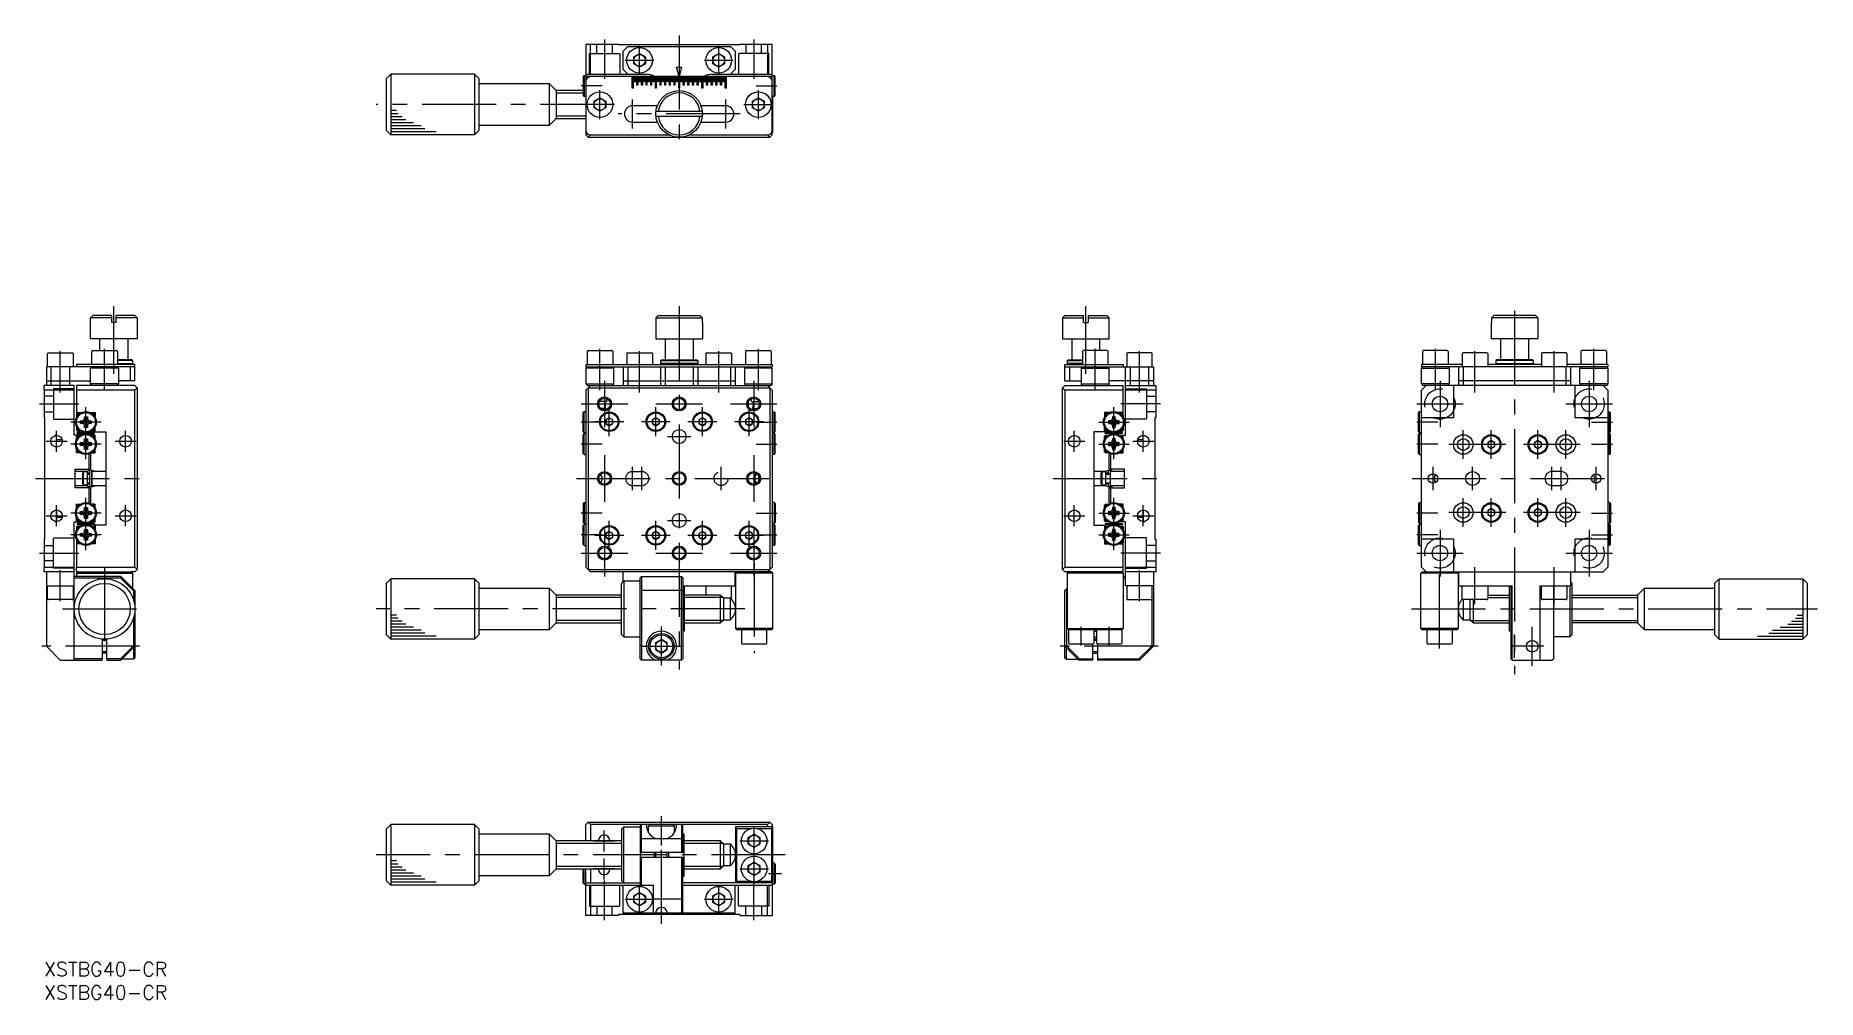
# Model space of a CAD drawing. Extents: x -2 to 381, y -8 to 199.
import ezdxf

# ---------------------------------------------------------------- set-up
doc = ezdxf.new("R2010")
doc.units = 0
doc.header["$LTSCALE"] = 0.5
doc.linetypes.add('CENTER', pattern=[50.8, 31.75, -6.35, 6.35, -6.35])
doc.linetypes.add('DASHED', pattern=[19.05, 12.7, -6.35])
for name, color, linetype in [('MSM_CENTER', 1, 'CENTER'), ('MSM_CONTINUOUS', 7, 'CONTINUOUS'), ('MSM_DASHED', 4, 'DASHED'), ('MSM_NARROW', 5, 'CONTINUOUS'), ('MSM_PART_NUMBER', 7, 'CONTINUOUS')]:
    doc.layers.add(name, color=color, linetype=linetype)
doc.styles.get("Standard").update_dxf_attribs({"font": 'txt.shx', "height": 3, "bigfont": 'bigfont.shx'})

# ---------------------------------------------------------------- blocks, each defined once
blk = doc.blocks.new('*U4')
at = {"layer": 'MSM_PART_NUMBER'}
blk.add_text('XSTBG40-CR', height=3, dxfattribs=at).set_placement((0, -3))
blk = doc.blocks.new('*U5')
at = {"layer": 'MSM_PART_NUMBER'}
blk.add_text('XSTBG40-CR', height=3, dxfattribs=at).set_placement((0, -8))

msp = doc.modelspace()

# ---------------------------------------------------------------- linework, layer by layer
at = {"layer": 'MSM_CENTER'}
for p, q in [((120.32, 198.05), (120.32, 189.55)), ((127.82, 190.45), (127.82, 196.65)), ((136.32, 198.85), (136.32, 175.05)), ((144.82, 190.45), (144.82, 196.65)), ((152.32, 198.05), (152.32, 189.55)), ((124.72, 193.55), (130.92, 193.55)), ((141.72, 193.55), (147.92, 193.55)), ((119.82, 188.05), (115.32, 188.05)), ((152.82, 188.05), (157.32, 188.05)), ((122.42, 184.05), (71.32, 184.05)), ((119.32, 180.95), (119.32, 187.15)), ((126.32, 178.95), (126.32, 185.15)), ((146.32, 178.95), (146.32, 185.15)), ((150.22, 184.05), (156.42, 184.05)), ((153.32, 180.95), (153.32, 187.15)), ((149.42, 182.05), (123.22, 182.05)), ((15, 126.29), (15, 140.79)), ((136.32, 140.79), (136.32, 62.79)), ((136.32, 140.79), (136.32, 62.79)), ((223.63, 126.29), (223.63, 140.79)), ((315.63, 139.79), (315.63, 61.79)), ((3.5, 122.26), (3.5, 131.14)), ((13, 122.76), (13, 131.64)), ((119.32, 122.76), (119.32, 131.64)), ((119.32, 122.76), (119.32, 131.64)), ((127.82, 122.26), (127.82, 131.14)), ((127.82, 122.26), (127.82, 131.14)), ((144.82, 122.26), (144.82, 131.14)), ((144.82, 122.26), (144.82, 131.14)), ((153.32, 122.76), (153.32, 131.64)), ((153.32, 122.76), (153.32, 131.64)), ((225.63, 122.76), (225.63, 131.64)), ((235.13, 122.26), (235.13, 131.14)), ((298.63, 122.76), (298.63, 131.64)), ((307.13, 122.26), (307.13, 131.14)), ((324.13, 122.26), (324.13, 131.14)), ((332.63, 122.76), (332.63, 131.64)), ((120.32, 124.79), (120.32, 114.79)), ((152.32, 124.79), (152.32, 114.79)), ((299.63, 124.79), (299.63, 114.79)), ((331.63, 124.79), (331.63, 114.79)), ((-1, 119.79), (7.5, 119.79)), ((9, 107.94), (9, 119.14)), ((115.32, 119.79), (125.32, 119.79)), ((121.32, 112.89), (121.32, 119.09)), ((131.32, 119.79), (141.32, 119.79)), ((131.32, 112.89), (131.32, 119.09)), ((141.32, 112.89), (141.32, 119.09)), ((147.32, 119.79), (157.32, 119.79)), ((151.32, 112.89), (151.32, 119.09)), ((229.63, 107.94), (229.63, 119.14)), ((239.63, 119.79), (231.13, 119.79)), ((294.63, 119.79), (304.63, 119.79)), ((326.63, 119.79), (336.63, 119.79)), ((12.25, 115.89), (5.75, 115.89)), ((119.82, 115.89), (115.32, 115.89)), ((124.42, 115.99), (118.22, 115.99)), ((134.42, 115.99), (128.22, 115.99)), ((144.42, 115.99), (138.22, 115.99)), ((154.42, 115.99), (148.22, 115.99)), ((152.82, 115.89), (157.32, 115.89)), ((226.38, 115.89), (232.88, 115.89)), ((299.13, 115.89), (294.63, 115.89)), ((332.13, 115.89), (336.63, 115.89)), ((0.45, 111.79), (4.95, 111.79)), ((2.7, 109.54), (2.7, 114.04)), ((12.25, 111.19), (5.75, 111.19)), ((15.25, 111.79), (19.75, 111.79)), ((17.5, 109.54), (17.5, 114.04)), ((119.82, 111.19), (115.32, 111.19)), ((133.82, 112.79), (138.82, 112.79)), ((152.82, 111.19), (157.32, 111.19)), ((218.88, 111.79), (223.38, 111.79)), ((221.13, 109.54), (221.13, 114.04)), ((226.38, 111.19), (232.88, 111.19)), ((233.68, 111.79), (238.18, 111.79)), ((235.93, 109.54), (235.93, 114.04)), ((299.13, 111.19), (294.63, 111.19)), ((313.73, 111.09), (301.53, 111.09)), ((304.63, 107.99), (304.63, 114.19)), ((310.63, 107.99), (310.63, 114.19)), ((329.73, 111.09), (317.53, 111.09)), ((320.63, 107.99), (320.63, 114.19)), ((326.63, 107.99), (326.63, 114.19)), ((332.13, 111.19), (336.63, 111.19)), ((120.32, 108.79), (120.32, 98.79)), ((152.32, 108.79), (152.32, 98.79)), ((-1.8, 103.79), (22, 103.79)), ((114.32, 103.79), (158.32, 103.79)), ((126.32, 101.29), (126.32, 106.29)), ((128.32, 101.29), (128.32, 106.29)), ((145.32, 101.29), (145.32, 106.29)), ((216.63, 103.79), (240.43, 103.79)), ((293.63, 103.79), (337.63, 103.79)), ((298.13, 101.29), (298.13, 106.29)), ((306.63, 101.29), (306.63, 106.29)), ((323.63, 101.29), (323.63, 106.29)), ((325.63, 101.29), (325.63, 106.29)), ((333.13, 101.29), (333.13, 106.29)), ((9, 88.44), (9, 99.64)), ((229.63, 88.44), (229.63, 99.64)), ((304.63, 93.39), (304.63, 99.59)), ((310.63, 93.39), (310.63, 99.59)), ((320.63, 93.39), (320.63, 99.59)), ((326.63, 93.39), (326.63, 99.59)), ((0.45, 95.79), (4.95, 95.79)), ((2.7, 93.54), (2.7, 98.04)), ((12.25, 96.39), (5.75, 96.39)), ((15.25, 95.79), (19.75, 95.79)), ((17.5, 93.54), (17.5, 98.04)), ((119.82, 96.39), (115.32, 96.39)), ((152.82, 96.39), (157.32, 96.39)), ((218.88, 95.79), (223.38, 95.79)), ((221.13, 93.54), (221.13, 98.04)), ((226.38, 96.39), (232.88, 96.39)), ((233.68, 95.79), (238.18, 95.79)), ((235.93, 93.54), (235.93, 98.04)), ((299.13, 96.39), (294.63, 96.39)), ((313.73, 96.49), (301.53, 96.49)), ((329.73, 96.49), (317.53, 96.49)), ((332.13, 96.39), (336.63, 96.39)), ((120.32, 92.79), (120.32, 82.79)), ((121.32, 88.49), (121.32, 94.69)), ((131.32, 88.49), (131.32, 94.69)), ((133.82, 94.79), (138.82, 94.79)), ((141.32, 88.49), (141.32, 94.69)), ((151.32, 88.49), (151.32, 94.69)), ((152.32, 92.79), (152.32, 82.79)), ((299.63, 92.79), (299.63, 82.79)), ((331.63, 92.79), (331.63, 82.79)), ((12.25, 91.69), (5.75, 91.69)), ((119.82, 91.69), (115.32, 91.69)), ((124.42, 91.59), (118.22, 91.59)), ((134.42, 91.59), (128.22, 91.59)), ((144.42, 91.59), (138.22, 91.59)), ((154.42, 91.59), (148.22, 91.59)), ((152.82, 91.69), (157.32, 91.69)), ((226.38, 91.69), (232.88, 91.69)), ((299.13, 91.69), (294.63, 91.69)), ((332.13, 91.69), (336.63, 91.69)), ((-1, 87.79), (7.5, 87.79)), ((3.5, 77.44), (3.5, 84.14)), ((13, 84.79), (13, 66.79)), ((115.32, 87.79), (125.32, 87.79)), ((131.32, 87.79), (141.32, 87.79)), ((147.32, 87.79), (157.32, 87.79)), ((152.42, 85.79), (152.42, 66.29)), ((239.63, 87.79), (231.13, 87.79)), ((235.13, 77.44), (235.13, 84.14)), ((294.63, 87.79), (304.63, 87.79)), ((299.53, 67.29), (299.53, 84.79)), ((307.13, 76.79), (307.13, 84.79)), ((324.13, 76.79), (324.13, 84.79)), ((326.63, 87.79), (336.63, 87.79)), ((4, 75.79), (22, 75.79)), ((150.42, 75.79), (71.32, 75.79)), ((293.53, 75.79), (380.63, 75.79)), ((132.52, 63.69), (132.52, 72.04)), ((222.63, 67.94), (222.63, 71.94)), ((228.63, 67.94), (228.63, 71.94)), ((315.63, 65.29), (315.63, 70.29)), ((319.43, 63.61), (319.43, 71.96)), ((20.5, 67.79), (-0.5, 67.79)), ((128.27, 67.79), (136.77, 67.79)), ((239.13, 67.79), (218.13, 67.79)), ((321.93, 67.79), (316.93, 67.79)), ((132.52, 8.2), (132.52, 32)), ((132.52, 25.3), (132.52, 31.3)), ((132.52, 25), (132.52, 31)), ((120.22, 23.75), (120.22, 28.25)), ((152.42, 16.9), (152.42, 29.1)), ((159.11, 23), (71.32, 23)), ((122.47, 26), (117.97, 26)), ((117.97, 26), (122.47, 26)), ((149.32, 26), (155.52, 26)), ((149.32, 26), (155.52, 26)), ((122.47, 20), (117.97, 20)), ((117.97, 20), (122.47, 20)), ((120.22, 17.75), (120.22, 22.25)), ((149.32, 20), (155.52, 20)), ((120.32, 9), (120.32, 17.5)), ((127.82, 10.4), (127.82, 16.6)), ((144.82, 10.4), (144.82, 16.6)), ((152.32, 9), (152.32, 17.5)), ((155.52, 19), (158.32, 19)), ((124.72, 13.5), (130.92, 13.5)), ((141.72, 13.5), (147.92, 13.5))]:
    msp.add_line(p, q, dxfattribs=at)
at = {"layer": 'MSM_CONTINUOUS'}
for p, q in [((116.32, 197.05), (116.32, 177.55)), ((116.32, 197.05), (123.32, 197.05)), ((117.32, 190.55), (117.32, 197.05)), ((123.32, 196.85), (123.32, 197.05)), ((149.32, 196.85), (123.32, 196.85)), ((124.32, 195.55), (125.32, 196.55)), ((124.32, 191.55), (124.32, 195.55)), ((125.32, 196.55), (147.32, 196.55)), ((147.32, 196.55), (148.32, 195.55)), ((148.32, 195.55), (148.32, 191.55)), ((149.32, 196.85), (149.32, 197.05)), ((149.32, 197.05), (156.32, 197.05)), ((155.32, 197.05), (155.32, 190.55)), ((156.32, 177.55), (156.32, 197.05)), ((125.32, 190.55), (124.32, 191.55)), ((126.57, 194.27), (127.82, 194.99)), ((126.57, 192.83), (126.57, 194.27)), ((127.82, 192.11), (126.57, 192.83)), ((127.82, 194.99), (129.07, 194.27)), ((129.07, 192.83), (127.82, 192.11)), ((129.07, 194.27), (129.07, 192.83)), ((135.78, 192.05), (136.85, 192.05)), ((136.32, 190.05), (135.78, 192.05)), ((136.85, 192.05), (136.32, 190.05)), ((143.57, 194.27), (144.82, 194.99)), ((143.57, 192.83), (143.57, 194.27)), ((144.82, 192.11), (143.57, 192.83)), ((144.82, 194.99), (146.07, 194.27)), ((146.07, 192.83), (144.82, 192.11)), ((146.07, 194.27), (146.07, 192.83)), ((148.32, 191.55), (147.32, 190.55)), ((74.42, 190.55), (73.42, 189.55)), ((73.42, 189.55), (73.42, 178.55)), ((92.42, 190.55), (74.42, 190.55)), ((74.42, 190.55), (74.42, 177.55)), ((93.42, 189.55), (92.42, 190.55)), ((92.42, 190.55), (92.42, 177.55)), ((93.42, 178.55), (93.42, 189.55)), ((93.42, 188.55), (108.42, 188.55)), ((108.42, 188.55), (109.92, 187.05)), ((108.42, 188.55), (108.42, 179.55)), ((115.72, 190.1), (115.92, 190.3)), ((115.72, 190.1), (115.72, 186)), ((115.92, 190.3), (116.32, 190.3)), ((115.92, 190.3), (115.92, 185.8)), ((116.32, 190.55), (129.32, 190.55)), ((156.32, 190.05), (116.32, 190.05)), ((126.22, 187.55), (126.22, 190.05)), ((126.42, 187.55), (126.22, 187.55)), ((126.42, 190.05), (126.42, 187.55)), ((126.72, 188.95), (126.72, 190.05)), ((126.92, 188.95), (126.72, 188.95)), ((126.92, 190.05), (126.92, 188.95)), ((127.22, 188.25), (127.22, 190.05)), ((127.42, 188.25), (127.22, 188.25)), ((127.42, 190.05), (127.42, 188.25)), ((127.72, 188.95), (127.72, 190.05)), ((127.92, 188.95), (127.72, 188.95)), ((127.92, 190.05), (127.92, 188.95)), ((128.22, 188.25), (128.22, 190.05)), ((128.42, 188.25), (128.22, 188.25)), ((128.42, 190.05), (128.42, 188.25)), ((128.72, 188.95), (128.72, 190.05)), ((128.92, 188.95), (128.72, 188.95)), ((128.92, 190.05), (128.92, 188.95)), ((129.22, 188.25), (129.22, 190.05)), ((129.42, 188.25), (129.22, 188.25)), ((129.42, 190.05), (129.42, 188.25)), ((129.72, 188.95), (129.72, 190.05)), ((129.92, 188.95), (129.72, 188.95)), ((129.92, 190.05), (129.92, 188.95)), ((130.22, 188.25), (130.22, 190.05)), ((130.42, 188.25), (130.22, 188.25)), ((130.42, 190.05), (130.42, 188.25)), ((130.72, 188.95), (130.72, 190.05)), ((130.92, 188.95), (130.72, 188.95)), ((130.92, 190.05), (130.92, 188.95)), ((131.22, 187.55), (131.22, 190.05)), ((131.42, 187.55), (131.22, 187.55)), ((131.42, 190.05), (131.42, 187.55)), ((131.72, 188.95), (131.72, 190.05)), ((131.92, 188.95), (131.72, 188.95)), ((131.92, 190.05), (131.92, 188.95)), ((132.22, 188.25), (132.22, 190.05)), ((132.42, 188.25), (132.22, 188.25)), ((132.42, 190.05), (132.42, 188.25)), ((132.72, 188.95), (132.72, 190.05)), ((132.92, 188.95), (132.72, 188.95)), ((132.92, 190.05), (132.92, 188.95)), ((133.22, 188.25), (133.22, 190.05)), ((133.42, 188.25), (133.22, 188.25)), ((133.42, 190.05), (133.42, 188.25)), ((133.72, 188.95), (133.72, 190.05)), ((133.92, 188.95), (133.72, 188.95)), ((133.92, 190.05), (133.92, 188.95)), ((134.22, 188.25), (134.22, 190.05)), ((134.42, 188.25), (134.22, 188.25)), ((134.42, 190.05), (134.42, 188.25)), ((134.72, 188.95), (134.72, 190.05)), ((134.92, 188.95), (134.72, 188.95)), ((134.92, 190.05), (134.92, 188.95)), ((135.22, 188.25), (135.22, 190.05)), ((135.42, 188.25), (135.22, 188.25)), ((135.42, 190.05), (135.42, 188.25)), ((135.72, 188.95), (135.72, 190.05)), ((135.92, 188.95), (135.72, 188.95)), ((135.92, 190.05), (135.92, 188.95)), ((136.22, 187.55), (136.22, 190.05)), ((136.42, 187.55), (136.22, 187.55)), ((136.42, 190.05), (136.42, 187.55)), ((136.72, 188.95), (136.72, 190.05)), ((136.92, 188.95), (136.72, 188.95)), ((136.92, 190.05), (136.92, 188.95)), ((137.22, 188.25), (137.22, 190.05)), ((137.42, 188.25), (137.22, 188.25)), ((137.42, 190.05), (137.42, 188.25)), ((137.72, 188.95), (137.72, 190.05)), ((137.92, 188.95), (137.72, 188.95)), ((137.92, 190.05), (137.92, 188.95)), ((138.22, 188.25), (138.22, 190.05)), ((138.42, 188.25), (138.22, 188.25)), ((138.42, 190.05), (138.42, 188.25)), ((138.72, 188.95), (138.72, 190.05)), ((138.92, 188.95), (138.72, 188.95)), ((138.92, 190.05), (138.92, 188.95)), ((139.22, 188.25), (139.22, 190.05)), ((139.42, 188.25), (139.22, 188.25)), ((139.42, 190.05), (139.42, 188.25)), ((139.72, 188.95), (139.72, 190.05)), ((139.92, 188.95), (139.72, 188.95)), ((139.92, 190.05), (139.92, 188.95)), ((140.22, 188.25), (140.22, 190.05)), ((140.42, 188.25), (140.22, 188.25)), ((140.42, 190.05), (140.42, 188.25)), ((140.72, 188.95), (140.72, 190.05)), ((140.92, 188.95), (140.72, 188.95)), ((140.92, 190.05), (140.92, 188.95)), ((141.22, 187.55), (141.22, 190.05)), ((141.42, 187.55), (141.22, 187.55)), ((141.42, 190.05), (141.42, 187.55)), ((141.72, 188.95), (141.72, 190.05)), ((141.92, 188.95), (141.72, 188.95)), ((141.92, 190.05), (141.92, 188.95)), ((142.22, 188.25), (142.22, 190.05)), ((142.42, 188.25), (142.22, 188.25)), ((142.42, 190.05), (142.42, 188.25)), ((142.72, 188.95), (142.72, 190.05)), ((142.92, 188.95), (142.72, 188.95)), ((142.92, 190.05), (142.92, 188.95)), ((143.22, 188.25), (143.22, 190.05)), ((143.42, 188.25), (143.22, 188.25)), ((143.32, 190.55), (156.32, 190.55)), ((143.42, 190.05), (143.42, 188.25)), ((143.72, 188.95), (143.72, 190.05)), ((143.92, 188.95), (143.72, 188.95)), ((143.92, 190.05), (143.92, 188.95)), ((144.22, 188.25), (144.22, 190.05)), ((144.42, 188.25), (144.22, 188.25)), ((144.42, 190.05), (144.42, 188.25)), ((144.72, 188.95), (144.72, 190.05)), ((144.92, 188.95), (144.72, 188.95)), ((144.92, 190.05), (144.92, 188.95)), ((145.22, 188.25), (145.22, 190.05)), ((145.42, 188.25), (145.22, 188.25)), ((145.42, 190.05), (145.42, 188.25)), ((145.72, 188.95), (145.72, 190.05)), ((145.92, 188.95), (145.72, 188.95)), ((145.92, 190.05), (145.92, 188.95)), ((146.22, 187.55), (146.22, 190.05)), ((146.42, 187.55), (146.22, 187.55)), ((146.42, 190.05), (146.42, 187.55)), ((156.32, 190.3), (156.72, 190.3)), ((156.72, 190.3), (156.92, 190.1)), ((156.72, 185.8), (156.72, 190.3)), ((156.92, 186), (156.92, 190.1)), ((109.92, 187.05), (109.92, 181.05)), ((115.72, 187.05), (109.92, 187.05)), ((115.92, 185.8), (115.72, 186)), ((116.32, 185.8), (115.92, 185.8)), ((118.07, 184.77), (119.32, 185.49)), ((118.07, 183.33), (118.07, 184.77)), ((119.32, 185.49), (120.57, 184.77)), ((120.57, 184.77), (120.57, 183.33)), ((131.63, 183.8), (126.32, 183.8)), ((146.32, 183.8), (141, 183.8)), ((152.07, 184.77), (153.32, 185.49)), ((152.07, 183.33), (152.07, 184.77)), ((153.32, 185.49), (154.57, 184.77)), ((154.57, 184.77), (154.57, 183.33)), ((156.72, 185.8), (156.32, 185.8)), ((156.42, 178.05), (156.42, 185.8)), ((156.92, 186), (156.72, 185.8)), ((109.92, 181.05), (108.42, 179.55)), ((109.92, 181.05), (116.32, 181.05)), ((119.32, 182.61), (118.07, 183.33)), ((120.57, 183.33), (119.32, 182.61)), ((126.32, 180.3), (131.63, 180.3)), ((141.29, 182.55), (131.34, 182.55)), ((131.34, 181.55), (141.29, 181.55)), ((141, 180.3), (146.32, 180.3)), ((153.32, 182.61), (152.07, 183.33)), ((154.57, 183.33), (153.32, 182.61)), ((74.42, 177.55), (73.42, 178.55)), ((92.42, 177.55), (74.42, 177.55)), ((93.42, 178.55), (92.42, 177.55)), ((108.42, 179.55), (93.42, 179.55)), ((116.32, 177.55), (116.82, 177.05)), ((116.82, 177.05), (117.32, 177.55)), ((116.82, 177.05), (155.82, 177.05)), ((117.32, 177.55), (134.14, 177.55)), ((138.5, 177.55), (155.32, 177.55)), ((155.32, 177.55), (155.82, 177.05)), ((155.82, 177.05), (156.32, 177.55)), ((156.42, 178.05), (156.32, 178.15)), ((156.32, 178.05), (156.42, 178.05)), ((10, 138.29), (10.5, 138.79)), ((10, 133.79), (10, 138.29)), ((14.5, 138.29), (10, 138.29)), ((14.5, 138.79), (10.5, 138.79)), ((14.5, 138.79), (14.5, 137.29)), ((19.5, 138.79), (15.5, 138.79)), ((15.5, 137.29), (15.5, 138.79)), ((20, 138.29), (15.5, 138.29)), ((19.5, 138.79), (20, 138.29)), ((20, 138.29), (20, 133.79)), ((131.84, 138.79), (131.34, 138.29)), ((131.34, 138.29), (141.29, 138.29)), ((131.34, 138.29), (131.34, 137.29)), ((131.84, 138.79), (140.79, 138.79)), ((140.79, 138.79), (141.29, 138.29)), ((141.29, 138.29), (141.29, 137.29)), ((219.13, 138.79), (218.63, 138.29)), ((218.63, 138.29), (218.63, 133.79)), ((218.63, 138.29), (223.13, 138.29)), ((219.13, 138.79), (223.13, 138.79)), ((223.13, 137.29), (223.13, 138.79)), ((224.13, 138.79), (228.13, 138.79)), ((224.13, 138.79), (224.13, 137.29)), ((224.13, 138.29), (228.63, 138.29)), ((228.13, 138.79), (228.63, 138.29)), ((228.63, 133.79), (228.63, 138.29)), ((310.65, 138.29), (311.15, 138.79)), ((320.6, 138.29), (310.65, 138.29)), ((310.65, 138.29), (310.65, 137.29)), ((320.1, 138.79), (311.15, 138.79)), ((320.1, 138.79), (320.6, 138.29)), ((320.6, 138.29), (320.6, 137.29)), ((15.5, 137.29), (14.5, 137.29)), ((131.32, 137.29), (131.32, 133.79)), ((131.32, 137.29), (131.34, 137.29)), ((141.29, 137.29), (141.32, 137.29)), ((141.32, 137.29), (141.32, 133.79)), ((223.13, 137.29), (224.13, 137.29)), ((310.63, 137.29), (310.63, 133.79)), ((310.65, 137.29), (310.63, 137.29)), ((320.63, 137.29), (320.6, 137.29)), ((320.63, 137.29), (320.63, 133.79)), ((0.75, 127.79), (0.75, 130.59)), ((0.95, 130.79), (6.05, 130.79)), ((6.25, 130.59), (6.25, 127.79)), ((20, 133.79), (10, 133.79)), ((10.25, 128.29), (10.25, 131.09)), ((10.45, 131.29), (15.55, 131.29)), ((12, 131.29), (12, 133.79)), ((15.75, 131.09), (15.75, 128.29)), ((18, 133.79), (18, 129.29)), ((116.57, 131.09), (116.57, 128.29)), ((116.77, 131.29), (121.87, 131.29)), ((122.07, 131.09), (122.07, 128.29)), ((125.07, 130.59), (125.07, 128.29)), ((125.27, 130.79), (130.37, 130.79)), ((130.57, 130.59), (130.57, 128.29)), ((131.32, 133.79), (141.32, 133.79)), ((133.32, 133.79), (133.32, 129.29)), ((139.32, 133.79), (139.32, 129.29)), ((142.07, 130.59), (142.07, 128.29)), ((142.27, 130.79), (147.37, 130.79)), ((147.57, 130.59), (147.57, 128.29)), ((150.57, 131.09), (150.57, 128.29)), ((150.77, 131.29), (155.87, 131.29)), ((156.07, 131.09), (156.07, 128.29)), ((218.63, 133.79), (228.63, 133.79)), ((220.63, 133.79), (220.63, 129.29)), ((222.88, 131.09), (222.88, 128.29)), ((228.18, 131.29), (223.08, 131.29)), ((226.63, 131.29), (226.63, 133.79)), ((228.38, 128.29), (228.38, 131.09)), ((232.38, 130.59), (232.38, 127.79)), ((237.68, 130.79), (232.58, 130.79)), ((237.88, 127.79), (237.88, 130.59)), ((295.88, 131.09), (295.88, 128.29)), ((301.18, 131.29), (296.08, 131.29)), ((301.38, 131.09), (301.38, 128.29)), ((304.38, 130.59), (304.38, 127.79)), ((309.68, 130.79), (304.58, 130.79)), ((309.88, 130.59), (309.88, 127.79)), ((320.63, 133.79), (310.63, 133.79)), ((312.63, 133.79), (312.63, 129.29)), ((318.63, 133.79), (318.63, 129.29)), ((321.38, 130.59), (321.38, 127.79)), ((326.68, 130.79), (321.58, 130.79)), ((326.88, 130.59), (326.88, 127.79)), ((329.88, 131.09), (329.88, 128.29)), ((335.18, 131.29), (330.08, 131.29)), ((335.38, 131.09), (335.38, 128.29)), ((0.5, 127.79), (0.5, 123.79)), ((19.5, 127.79), (0.5, 127.79)), ((1.5, 123.79), (1.5, 127.79)), ((5.5, 127.79), (5.5, 123.79)), ((19.5, 128.29), (7, 128.29)), ((7, 128.29), (7, 127.79)), ((10, 127.49), (10.3, 127.79)), ((10, 124.09), (10, 127.49)), ((16, 127.49), (10, 127.49)), ((16, 127.49), (15.7, 127.79)), ((18.8, 129.29), (15.75, 129.29)), ((19, 129.09), (15.75, 129.09)), ((15.75, 128.49), (19, 128.49)), ((16, 127.49), (16, 124.09)), ((18.5, 127.79), (18.5, 124.79)), ((19, 129.09), (18.8, 129.29)), ((18.8, 128.29), (19, 128.49)), ((19, 129.09), (19, 128.49)), ((19.5, 124.79), (19.5, 128.29)), ((116.32, 128.29), (116.32, 127.79)), ((116.32, 128.29), (156.32, 128.29)), ((116.32, 127.79), (156.32, 127.79)), ((116.62, 127.79), (116.32, 127.49)), ((116.32, 127.49), (116.32, 124.09)), ((116.32, 127.49), (116.32, 127.49)), ((122.32, 127.49), (116.32, 127.49)), ((122.32, 127.49), (122.02, 127.79)), ((122.32, 124.09), (122.32, 127.49)), ((124.32, 127.79), (124.32, 123.79)), ((125.32, 127.79), (125.32, 123.79)), ((132.32, 129.09), (132.52, 129.29)), ((132.32, 129.09), (132.32, 128.49)), ((132.32, 129.09), (140.32, 129.09)), ((132.52, 128.29), (132.32, 128.49)), ((140.32, 128.49), (132.32, 128.49)), ((132.32, 127.79), (132.32, 123.79)), ((132.52, 129.29), (140.12, 129.29)), ((133.32, 127.79), (133.32, 123.79)), ((139.32, 127.79), (139.32, 123.79)), ((140.12, 129.29), (140.32, 129.09)), ((140.12, 128.29), (140.32, 128.49)), ((140.32, 129.09), (140.32, 128.49)), ((140.32, 127.79), (140.32, 123.79)), ((147.32, 127.79), (147.32, 123.79)), ((148.32, 127.79), (148.32, 123.79)), ((150.62, 127.79), (150.32, 127.49)), ((150.32, 127.49), (150.32, 124.09)), ((150.32, 127.49), (150.32, 127.49)), ((156.32, 127.49), (150.32, 127.49)), ((156.32, 127.49), (156.02, 127.79)), ((156.32, 128.29), (156.32, 127.79)), ((156.32, 124.09), (156.32, 127.49)), ((219.13, 128.29), (231.63, 128.29)), ((219.13, 124.79), (219.13, 128.29)), ((219.13, 127.79), (238.13, 127.79)), ((219.63, 129.09), (219.83, 129.29)), ((219.63, 129.09), (219.63, 128.49)), ((219.63, 129.09), (222.88, 129.09)), ((219.83, 128.29), (219.63, 128.49)), ((222.88, 128.49), (219.63, 128.49)), ((219.83, 129.29), (222.88, 129.29)), ((220.13, 127.79), (220.13, 124.79)), ((222.63, 127.49), (222.93, 127.79)), ((222.63, 127.49), (222.63, 124.09)), ((222.63, 127.49), (228.63, 127.49)), ((228.63, 127.49), (228.33, 127.79)), ((228.63, 124.09), (228.63, 127.49)), ((231.63, 128.29), (231.63, 127.79)), ((232.13, 113.09), (232.13, 127.79)), ((233.13, 127.79), (233.13, 123.79)), ((237.13, 123.79), (237.13, 127.79)), ((238.13, 127.79), (238.13, 123.79)), ((295.63, 128.29), (295.63, 127.79)), ((304.38, 128.29), (295.63, 128.29)), ((335.63, 127.79), (295.63, 127.79)), ((295.63, 127.49), (295.93, 127.79)), ((295.63, 124.09), (295.63, 127.49)), ((295.63, 127.49), (301.62, 127.49)), ((301.33, 127.79), (301.63, 127.49)), ((301.62, 127.49), (301.63, 127.49)), ((301.63, 127.49), (301.63, 124.09)), ((303.63, 127.79), (303.63, 123.79)), ((304.63, 127.79), (304.63, 123.79)), ((321.38, 128.29), (309.88, 128.29)), ((311.83, 129.29), (311.63, 129.09)), ((311.63, 129.09), (311.63, 128.49)), ((319.63, 129.09), (311.63, 129.09)), ((311.83, 128.29), (311.63, 128.49)), ((311.63, 128.49), (319.63, 128.49)), ((319.43, 129.29), (311.83, 129.29)), ((319.63, 129.09), (319.43, 129.29)), ((319.43, 128.29), (319.63, 128.49)), ((319.63, 129.09), (319.63, 128.49)), ((326.63, 127.79), (326.63, 123.79)), ((335.63, 128.29), (326.88, 128.29)), ((327.63, 127.79), (327.63, 123.79)), ((329.63, 127.49), (329.93, 127.79)), ((329.63, 124.09), (329.63, 127.49)), ((329.63, 127.49), (335.62, 127.49)), ((335.33, 127.79), (335.63, 127.49)), ((335.62, 127.49), (335.63, 127.49)), ((335.63, 128.29), (335.63, 127.79)), ((335.63, 127.49), (335.63, 124.09)), ((0, 122.79), (0, 123.79)), ((6.5, 123.79), (0, 123.79)), ((0, 122.79), (0, 116.79)), ((6.5, 122.79), (0, 122.79)), ((0.5, 124.79), (10, 124.79)), ((6.5, 113.09), (6.5, 123.79)), ((7, 123.79), (7, 117.99)), ((19.5, 123.79), (7, 123.79)), ((19.5, 122.79), (7, 122.79)), ((10, 124.09), (10.3, 123.79)), ((16, 124.09), (10, 124.09)), ((15.7, 123.79), (16, 124.09)), ((19.5, 124.79), (16, 124.79)), ((19.5, 123.79), (20, 123.29)), ((20, 123.29), (19.5, 122.79)), ((19.5, 84.79), (19.5, 122.79)), ((20, 123.29), (20, 84.29)), ((116.32, 124.09), (122.32, 124.09)), ((116.32, 124.09), (116.62, 123.79)), ((117.32, 123.79), (116.32, 122.79)), ((116.32, 122.79), (116.32, 84.79)), ((116.62, 123.79), (156.02, 123.79)), ((116.82, 123.29), (155.82, 123.29)), ((116.82, 123.29), (116.82, 84.29)), ((122.02, 123.79), (122.32, 124.09)), ((124.32, 124.79), (148.32, 124.79)), ((150.32, 124.09), (156.32, 124.09)), ((150.32, 124.09), (150.62, 123.79)), ((156.32, 122.79), (155.32, 123.79)), ((155.82, 123.29), (155.82, 84.29)), ((156.32, 124.09), (156.02, 123.79)), ((156.32, 122.79), (156.32, 84.79)), ((218.63, 123.29), (219.13, 123.79)), ((219.13, 122.79), (218.63, 123.29)), ((218.63, 84.29), (218.63, 123.29)), ((219.13, 124.79), (222.63, 124.79)), ((219.13, 123.79), (231.63, 123.79)), ((219.13, 122.79), (219.13, 84.79)), ((231.63, 122.79), (219.13, 122.79)), ((222.63, 124.09), (228.63, 124.09)), ((222.93, 123.79), (222.63, 124.09)), ((228.63, 124.09), (228.33, 123.79)), ((238.13, 124.79), (228.63, 124.79)), ((231.63, 117.99), (231.63, 123.79)), ((232.13, 123.79), (238.63, 123.79)), ((238.63, 122.79), (232.13, 122.79)), ((238.63, 123.79), (238.63, 116.79)), ((301.63, 124.09), (295.63, 124.09)), ((295.63, 124.09), (295.93, 123.79)), ((296.63, 123.79), (295.63, 122.79)), ((295.63, 84.79), (295.63, 122.79)), ((335.33, 123.79), (295.93, 123.79)), ((301.33, 123.79), (301.63, 124.09)), ((302.63, 116.79), (302.63, 123.79)), ((327.63, 124.79), (303.63, 124.79)), ((328.63, 116.79), (328.63, 123.79)), ((335.63, 124.09), (329.63, 124.09)), ((329.63, 124.09), (329.93, 123.79)), ((335.63, 122.79), (334.63, 123.79)), ((335.63, 124.09), (335.33, 123.79)), ((335.63, 122.79), (335.63, 84.79)), ((120.82, 120.29), (119.19, 120.29)), ((120.56, 118.79), (119.6, 118.79)), ((120.56, 118.79), (120.19, 118.56)), ((120.82, 120.29), (120.82, 120.91)), ((151.82, 120.29), (151.82, 120.91)), ((151.82, 120.29), (153.44, 120.29)), ((152.07, 118.79), (152.44, 118.56)), ((152.07, 118.79), (153.03, 118.79)), ((0.2, 116.79), (0, 116.79)), ((0.2, 90.79), (0.2, 116.79)), ((7, 117.99), (8.19, 117.99)), ((7.2, 117.79), (7, 117.59)), ((7, 117.59), (7, 116.92)), ((7, 117.59), (7.53, 117.59)), ((7, 114.86), (7, 114.19)), ((7.79, 117.79), (7.2, 117.79)), ((7.2, 117.24), (7.2, 117.79)), ((7.85, 116.19), (8.2, 116.19)), ((7.85, 115.59), (7.85, 116.19)), ((7.85, 116.19), (8.2, 115.97)), ((7.85, 115.59), (8.2, 115.8)), ((8.2, 115.59), (7.85, 115.59)), ((8.13, 117.96), (8.1, 117.99)), ((8.2, 115.97), (8.41, 115.97)), ((8.2, 115.97), (8.2, 115.8)), ((8.41, 115.8), (8.2, 115.8)), ((8.7, 117.04), (9.3, 117.04)), ((8.7, 116.69), (8.7, 117.04)), ((8.7, 117.04), (8.91, 116.68)), ((8.7, 114.74), (8.7, 115.09)), ((8.7, 114.74), (8.91, 115.09)), ((9.3, 114.74), (8.7, 114.74)), ((8.91, 116.47), (8.91, 116.68)), ((9.09, 116.68), (8.91, 116.68)), ((8.91, 115.09), (8.91, 115.3)), ((9.09, 115.09), (8.91, 115.09)), ((9.3, 117.04), (9.09, 116.68)), ((9.09, 116.68), (9.09, 116.47)), ((9.09, 115.3), (9.09, 115.09)), ((9.3, 114.74), (9.09, 115.09)), ((9.3, 117.04), (9.3, 116.69)), ((9.3, 115.09), (9.3, 114.74)), ((9.59, 115.97), (9.8, 115.97)), ((9.8, 115.8), (9.59, 115.8)), ((9.8, 116.19), (10.15, 116.19)), ((9.8, 115.97), (10.15, 116.19)), ((9.8, 115.97), (9.8, 115.8)), ((9.8, 115.8), (10.15, 115.59)), ((10.15, 115.59), (9.8, 115.59)), ((9.81, 117.99), (11, 117.99)), ((9.9, 117.99), (9.87, 117.96)), ((10.15, 116.19), (10.15, 115.59)), ((10.8, 117.79), (10.21, 117.79)), ((10.47, 117.59), (11, 117.59)), ((11, 117.59), (10.8, 117.79)), ((10.8, 117.79), (10.8, 117.24)), ((11, 117.99), (11, 116.92)), ((11, 113.79), (11, 114.86)), ((115.92, 118.14), (115.72, 117.94)), ((115.72, 113.84), (115.72, 117.94)), ((116.32, 118.14), (115.92, 118.14)), ((115.92, 113.64), (115.92, 118.14)), ((121.32, 116.85), (120.57, 116.42)), ((120.57, 116.42), (120.57, 115.55)), ((120.57, 115.55), (121.32, 115.12)), ((122.07, 116.42), (121.32, 116.85)), ((121.32, 115.12), (122.07, 115.55)), ((122.07, 115.55), (122.07, 116.42)), ((131.32, 116.85), (130.57, 116.42)), ((130.57, 116.42), (130.57, 115.55)), ((130.57, 115.55), (131.32, 115.12)), ((132.07, 116.42), (131.32, 116.85)), ((131.32, 115.12), (132.07, 115.55)), ((132.07, 115.55), (132.07, 116.42)), ((141.32, 116.85), (140.57, 116.42)), ((140.57, 116.42), (140.57, 115.55)), ((140.57, 115.55), (141.32, 115.12)), ((142.07, 116.42), (141.32, 116.85)), ((141.32, 115.12), (142.07, 115.55)), ((142.07, 115.55), (142.07, 116.42)), ((151.32, 116.85), (150.57, 116.42)), ((150.57, 116.42), (150.57, 115.55)), ((150.57, 115.55), (151.32, 115.12)), ((152.07, 116.42), (151.32, 116.85)), ((151.32, 115.12), (152.07, 115.55)), ((152.07, 115.55), (152.07, 116.42)), ((156.32, 118.14), (156.72, 118.14)), ((156.72, 118.14), (156.92, 117.94)), ((156.72, 113.64), (156.72, 118.14)), ((156.92, 113.84), (156.92, 117.94)), ((227.63, 117.99), (227.63, 116.92)), ((228.82, 117.99), (227.63, 117.99)), ((227.63, 117.59), (227.83, 117.79)), ((228.16, 117.59), (227.63, 117.59)), ((227.63, 113.79), (227.63, 114.86)), ((227.83, 117.79), (228.43, 117.79)), ((227.83, 117.79), (227.83, 117.24)), ((228.83, 116.19), (228.48, 116.19)), ((228.48, 116.19), (228.48, 115.59)), ((228.84, 115.97), (228.48, 116.19)), ((228.84, 115.8), (228.48, 115.59)), ((228.48, 115.59), (228.83, 115.59)), ((228.73, 117.99), (228.76, 117.96)), ((229.04, 115.97), (228.84, 115.97)), ((228.84, 115.97), (228.84, 115.8)), ((228.84, 115.8), (229.04, 115.8)), ((229.93, 117.04), (229.33, 117.04)), ((229.33, 117.04), (229.33, 116.69)), ((229.33, 117.04), (229.54, 116.68)), ((229.33, 115.09), (229.33, 114.74)), ((229.33, 114.74), (229.54, 115.09)), ((229.33, 114.74), (229.93, 114.74)), ((229.54, 116.68), (229.54, 116.47)), ((229.54, 116.68), (229.72, 116.68)), ((229.54, 115.3), (229.54, 115.09)), ((229.54, 115.09), (229.72, 115.09)), ((229.93, 117.04), (229.72, 116.68)), ((229.72, 116.47), (229.72, 116.68)), ((229.72, 115.09), (229.72, 115.3)), ((229.93, 114.74), (229.72, 115.09)), ((229.93, 116.69), (229.93, 117.04)), ((229.93, 114.74), (229.93, 115.09)), ((230.43, 115.97), (230.22, 115.97)), ((230.22, 115.8), (230.43, 115.8)), ((230.78, 116.19), (230.43, 116.19)), ((230.78, 116.19), (230.43, 115.97)), ((230.43, 115.97), (230.43, 115.8)), ((230.78, 115.59), (230.43, 115.8)), ((230.43, 115.59), (230.78, 115.59)), ((231.63, 117.99), (230.44, 117.99)), ((230.51, 117.96), (230.53, 117.99)), ((230.78, 115.59), (230.78, 116.19)), ((230.84, 117.79), (231.43, 117.79)), ((231.63, 117.59), (231.11, 117.59)), ((231.43, 117.79), (231.63, 117.59)), ((231.43, 117.24), (231.43, 117.79)), ((231.63, 117.59), (231.63, 116.92)), ((231.63, 114.86), (231.63, 114.19)), ((238.43, 116.79), (238.63, 116.79)), ((238.43, 116.79), (238.43, 90.79)), ((295.23, 118.14), (295.03, 117.94)), ((295.03, 113.84), (295.03, 117.94)), ((295.63, 118.14), (295.23, 118.14)), ((295.23, 113.64), (295.23, 118.14)), ((302.63, 116.79), (295.63, 116.79)), ((335.63, 116.79), (328.63, 116.79)), ((335.63, 118.14), (336.03, 118.14)), ((336.03, 118.14), (336.23, 117.94)), ((336.03, 113.64), (336.03, 118.14)), ((336.23, 113.84), (336.23, 117.94)), ((2.7, 112.99), (2.35, 112.99)), ((2.7, 110.54), (2.7, 112.99)), ((3.91, 112.09), (2.7, 112.09)), ((7, 113.09), (6.5, 113.09)), ((7, 114.19), (7.2, 113.99)), ((7.53, 114.19), (7, 114.19)), ((7, 112.22), (7, 113.09)), ((7.2, 113.09), (7, 112.89)), ((7.53, 112.89), (7, 112.89)), ((7.12, 113.64), (10.87, 113.64)), ((7.12, 113.44), (7.12, 113.64)), ((7.12, 113.44), (10.87, 113.44)), ((7.2, 113.99), (7.2, 114.54)), ((7.2, 113.99), (7.79, 113.99)), ((7.79, 113.09), (7.2, 113.09)), ((7.2, 113.09), (7.2, 112.54)), ((7.85, 111.49), (8.2, 111.49)), ((7.85, 110.89), (7.85, 111.49)), ((7.85, 111.49), (8.2, 111.27)), ((7.85, 110.89), (8.2, 111.1)), ((8.05, 113.64), (8.19, 113.79)), ((8.05, 113.64), (8.05, 113.64)), ((8.05, 113.64), (8.05, 113.64)), ((8.05, 113.43), (8.05, 113.44)), ((8.05, 113.43), (8.05, 113.44)), ((8.19, 113.29), (8.05, 113.43)), ((8.24, 113.31), (8.11, 113.44)), ((8.2, 111.27), (8.41, 111.27)), ((8.2, 111.27), (8.2, 111.1)), ((8.41, 111.1), (8.2, 111.1)), ((8.35, 113.34), (8.25, 113.44)), ((8.7, 112.34), (9.3, 112.34)), ((8.7, 111.99), (8.7, 112.34)), ((8.7, 112.34), (8.91, 111.98)), ((8.91, 111.77), (8.91, 111.98)), ((9.09, 111.98), (8.91, 111.98)), ((9.3, 112.34), (9.09, 111.98)), ((9.09, 111.98), (9.09, 111.77)), ((9.3, 112.34), (9.3, 111.99)), ((9.59, 111.27), (9.8, 111.27)), ((9.8, 111.1), (9.59, 111.1)), ((9.65, 113.73), (9.75, 113.64)), ((9.76, 113.77), (9.89, 113.64)), ((9.8, 111.49), (10.15, 111.49)), ((9.8, 111.27), (10.15, 111.49)), ((9.8, 111.27), (9.8, 111.1)), ((9.8, 111.1), (10.15, 110.89)), ((9.81, 113.79), (9.95, 113.64)), ((9.95, 113.43), (9.81, 113.29)), ((9.95, 113.64), (9.95, 113.64)), ((9.95, 113.64), (9.95, 113.64)), ((9.95, 113.44), (9.95, 113.43)), ((9.95, 113.44), (9.95, 113.43)), ((10.15, 111.49), (10.15, 110.89)), ((10.21, 113.99), (10.8, 113.99)), ((10.8, 113.09), (10.21, 113.09)), ((11, 114.19), (10.47, 114.19)), ((11, 112.89), (10.47, 112.89)), ((10.8, 114.54), (10.8, 113.99)), ((10.8, 113.99), (11, 114.19)), ((10.8, 113.09), (11, 112.89)), ((10.8, 112.54), (10.8, 113.09)), ((10.87, 113.44), (10.87, 113.64)), ((11, 113.79), (13.3, 113.79)), ((11, 112.22), (11, 112.89)), ((13.3, 113.79), (13.3, 93.79)), ((115.72, 113.84), (115.92, 113.64)), ((115.92, 113.44), (115.72, 113.24)), ((115.72, 109.14), (115.72, 113.24)), ((115.92, 113.64), (116.32, 113.64)), ((115.92, 113.44), (116.32, 113.44)), ((115.92, 108.94), (115.92, 113.44)), ((156.72, 113.64), (156.32, 113.64)), ((156.72, 113.44), (156.32, 113.44)), ((156.92, 113.84), (156.72, 113.64)), ((156.72, 113.44), (156.92, 113.24)), ((156.72, 108.94), (156.72, 113.44)), ((156.92, 109.14), (156.92, 113.24)), ((227.63, 113.79), (225.33, 113.79)), ((225.33, 113.79), (225.33, 93.79)), ((227.83, 113.99), (227.63, 114.19)), ((227.63, 114.19), (228.16, 114.19)), ((227.83, 113.09), (227.63, 112.89)), ((227.63, 112.22), (227.63, 112.89)), ((227.63, 112.89), (228.16, 112.89)), ((231.51, 113.64), (227.76, 113.64)), ((227.76, 113.44), (227.76, 113.64)), ((231.51, 113.44), (227.76, 113.44)), ((227.83, 114.54), (227.83, 113.99)), ((228.43, 113.99), (227.83, 113.99)), ((227.83, 113.09), (228.43, 113.09)), ((227.83, 112.54), (227.83, 113.09)), ((228.83, 111.49), (228.48, 111.49)), ((228.48, 111.49), (228.48, 110.89)), ((228.84, 111.27), (228.48, 111.49)), ((228.84, 111.1), (228.48, 110.89)), ((228.82, 113.79), (228.68, 113.64)), ((228.68, 113.64), (228.68, 113.64)), ((228.68, 113.64), (228.68, 113.64)), ((228.68, 113.44), (228.68, 113.43)), ((228.68, 113.44), (228.68, 113.43)), ((228.68, 113.43), (228.82, 113.29)), ((228.87, 113.77), (228.74, 113.64)), ((229.04, 111.27), (228.84, 111.27)), ((228.84, 111.27), (228.84, 111.1)), ((228.84, 111.1), (229.04, 111.1)), ((228.98, 113.73), (228.88, 113.64)), ((229.93, 112.34), (229.33, 112.34)), ((229.33, 112.34), (229.33, 111.99)), ((229.33, 112.34), (229.54, 111.98)), ((229.54, 111.98), (229.54, 111.77)), ((229.54, 111.98), (229.72, 111.98)), ((229.93, 112.34), (229.72, 111.98)), ((229.72, 111.77), (229.72, 111.98)), ((229.93, 111.99), (229.93, 112.34)), ((230.43, 111.27), (230.22, 111.27)), ((230.22, 111.1), (230.43, 111.1)), ((230.28, 113.34), (230.38, 113.44)), ((230.39, 113.31), (230.52, 113.44)), ((230.78, 111.49), (230.43, 111.49)), ((230.78, 111.49), (230.43, 111.27)), ((230.43, 111.27), (230.43, 111.1)), ((230.78, 110.89), (230.43, 111.1)), ((230.59, 113.64), (230.44, 113.79)), ((230.44, 113.29), (230.59, 113.43)), ((230.58, 113.64), (230.59, 113.64)), ((230.59, 113.43), (230.58, 113.44)), ((230.59, 113.64), (230.59, 113.64)), ((230.59, 113.43), (230.59, 113.44)), ((230.78, 110.89), (230.78, 111.49)), ((231.43, 113.99), (230.84, 113.99)), ((230.84, 113.09), (231.43, 113.09)), ((231.11, 114.19), (231.63, 114.19)), ((231.11, 112.89), (231.63, 112.89)), ((231.43, 113.99), (231.43, 114.54)), ((231.63, 114.19), (231.43, 113.99)), ((231.43, 113.09), (231.63, 112.89)), ((231.43, 113.09), (231.43, 112.54)), ((231.51, 113.44), (231.51, 113.64)), ((231.63, 113.09), (232.13, 113.09)), ((231.63, 112.22), (231.63, 113.09)), ((235.93, 112.08), (234.72, 112.08)), ((236.29, 112.98), (235.93, 112.98)), ((235.93, 110.54), (235.93, 112.98)), ((295.03, 113.84), (295.23, 113.64)), ((295.23, 113.44), (295.03, 113.24)), ((295.03, 109.14), (295.03, 113.24)), ((295.23, 113.64), (295.63, 113.64)), ((295.23, 113.44), (295.63, 113.44)), ((295.23, 108.94), (295.23, 113.44)), ((310.63, 111.95), (309.88, 111.52)), ((309.88, 111.52), (309.88, 110.65)), ((311.38, 111.52), (310.63, 111.95)), ((311.38, 110.65), (311.38, 111.52)), ((320.63, 111.95), (319.88, 111.52)), ((319.88, 111.52), (319.88, 110.65)), ((321.38, 111.52), (320.63, 111.95)), ((321.38, 110.65), (321.38, 111.52)), ((336.03, 113.64), (335.63, 113.64)), ((336.03, 113.44), (335.63, 113.44)), ((336.23, 113.84), (336.03, 113.64)), ((336.03, 113.44), (336.23, 113.24)), ((336.03, 108.94), (336.03, 113.44)), ((336.23, 109.14), (336.23, 113.24)), ((7, 109.29), (7, 110.16)), ((7.2, 109.29), (7, 109.49)), ((7, 109.49), (7.53, 109.49)), ((7.79, 109.29), (7, 109.29)), ((7.2, 109.84), (7.2, 109.29)), ((8.2, 110.89), (7.85, 110.89)), ((8.7, 110.04), (8.7, 110.39)), ((8.7, 110.04), (8.91, 110.39)), ((9.3, 110.04), (8.7, 110.04)), ((8.91, 110.39), (8.91, 110.6)), ((9.09, 110.39), (8.91, 110.39)), ((9.09, 110.6), (9.09, 110.39)), ((9.3, 110.04), (9.09, 110.39)), ((9.3, 110.39), (9.3, 110.04)), ((9.7, 105.79), (9.7, 109.05)), ((10.15, 110.89), (9.8, 110.89)), ((9.87, 109.11), (10, 108.99)), ((10, 108.99), (10, 105.79)), ((10.21, 109.29), (10.8, 109.29)), ((10.47, 109.49), (11, 109.49)), ((10.8, 109.29), (10.8, 109.84)), ((11, 109.49), (10.8, 109.29)), ((11, 109.49), (11, 110.16)), ((115.72, 109.14), (115.92, 108.94)), ((115.92, 108.94), (116.32, 108.94)), ((156.72, 108.94), (156.32, 108.94)), ((156.92, 109.14), (156.72, 108.94)), ((227.63, 109.49), (227.63, 110.16)), ((227.63, 109.49), (227.83, 109.29)), ((228.16, 109.49), (227.63, 109.49)), ((227.83, 109.29), (227.83, 109.84)), ((228.43, 109.29), (227.83, 109.29)), ((228.48, 110.89), (228.83, 110.89)), ((228.76, 109.11), (228.63, 108.99)), ((228.63, 105.79), (228.63, 108.99)), ((228.93, 109.05), (228.93, 105.79)), ((229.33, 110.39), (229.33, 110.04)), ((229.33, 110.04), (229.54, 110.39)), ((229.33, 110.04), (229.93, 110.04)), ((229.54, 110.6), (229.54, 110.39)), ((229.54, 110.39), (229.72, 110.39)), ((229.72, 110.39), (229.72, 110.6)), ((229.93, 110.04), (229.72, 110.39)), ((229.93, 110.04), (229.93, 110.39)), ((230.43, 110.89), (230.78, 110.89)), ((230.84, 109.29), (231.63, 109.29)), ((231.63, 109.49), (231.11, 109.49)), ((231.43, 109.84), (231.43, 109.29)), ((231.43, 109.29), (231.63, 109.49)), ((231.63, 109.29), (231.63, 110.16)), ((295.03, 109.14), (295.23, 108.94)), ((295.23, 108.94), (295.63, 108.94)), ((309.88, 110.65), (310.63, 110.22)), ((310.63, 110.22), (311.38, 110.65)), ((319.88, 110.65), (320.63, 110.22)), ((320.63, 110.22), (321.38, 110.65)), ((336.03, 108.94), (335.63, 108.94)), ((336.23, 109.14), (336.03, 108.94)), ((6.7, 101.79), (6.7, 105.79)), ((6.7, 105.79), (9.7, 105.79)), ((9.1, 105.29), (6.7, 105.29)), ((8.5, 105.23), (8.3, 105.02)), ((8.3, 102.55), (8.3, 105.02)), ((9.1, 105.23), (8.5, 105.23)), ((8.5, 102.34), (8.5, 105.23)), ((9.3, 105.29), (9.1, 105.29)), ((9.1, 105.23), (9.1, 105.29)), ((9.3, 102.29), (9.3, 105.29)), ((9.75, 104.69), (9.3, 104.69)), ((10, 105.79), (9.7, 105.79)), ((9.7, 105), (9.7, 104.69)), ((9.75, 105.29), (9.75, 102.29)), ((10.25, 102.29), (10.25, 105.29)), ((10.3, 104.69), (10.25, 104.69)), ((13.3, 105.29), (10.3, 105.29)), ((10.3, 102.29), (10.3, 105.29)), ((153.42, 103.24), (153.42, 104.34)), ((227.73, 105.29), (225.33, 105.29)), ((227.13, 105.23), (226.93, 105.02)), ((226.93, 102.55), (226.93, 105.02)), ((227.73, 105.23), (227.13, 105.23)), ((227.13, 102.34), (227.13, 105.23)), ((227.93, 105.29), (227.73, 105.29)), ((227.73, 105.23), (227.73, 105.29)), ((227.93, 102.29), (227.93, 105.29)), ((228.93, 104.69), (227.93, 104.69)), ((228.33, 105), (228.33, 104.69)), ((228.38, 105.29), (228.38, 104.69)), ((231.93, 105.79), (228.63, 105.79)), ((228.88, 104.69), (228.88, 105.29)), ((231.93, 105.29), (228.93, 105.29)), ((228.93, 102.29), (228.93, 105.29)), ((231.93, 101.79), (231.93, 105.79)), ((325.63, 105.29), (323.63, 105.29)), ((6.7, 102.29), (9.1, 102.29)), ((9.7, 101.79), (6.7, 101.79)), ((8.3, 102.55), (8.5, 102.34)), ((9.1, 102.34), (8.5, 102.34)), ((9.1, 102.29), (9.1, 102.34)), ((9.1, 102.29), (9.3, 102.29)), ((9.3, 102.89), (9.75, 102.89)), ((9.7, 102.89), (9.7, 102.57)), ((9.7, 98.53), (9.7, 101.79)), ((9.7, 101.79), (10, 101.79)), ((10, 101.79), (10, 98.59)), ((10.25, 102.89), (10.3, 102.89)), ((10.3, 102.29), (13.3, 102.29)), ((225.33, 102.29), (227.73, 102.29)), ((226.93, 102.55), (227.13, 102.34)), ((227.73, 102.34), (227.13, 102.34)), ((227.73, 102.29), (227.73, 102.34)), ((227.73, 102.29), (227.93, 102.29)), ((227.93, 102.89), (228.93, 102.89)), ((228.33, 102.89), (228.33, 102.57)), ((228.38, 102.89), (228.38, 102.29)), ((228.63, 101.79), (231.93, 101.79)), ((228.63, 98.59), (228.63, 101.79)), ((228.88, 102.29), (228.88, 102.89)), ((228.93, 102.29), (231.93, 102.29)), ((228.93, 101.79), (228.93, 98.53)), ((323.63, 102.29), (325.63, 102.29)), ((2.7, 97.04), (2.7, 94.59)), ((7, 97.42), (7, 98.29)), ((7, 98.29), (7.79, 98.29)), ((7.2, 98.29), (7, 98.09)), ((7.53, 98.09), (7, 98.09)), ((7.2, 98.29), (7.2, 97.74)), ((7.85, 96.09), (7.85, 96.69)), ((7.85, 96.69), (8.2, 96.69)), ((7.85, 96.69), (8.2, 96.47)), ((7.85, 96.09), (8.2, 96.3)), ((8.2, 96.09), (7.85, 96.09)), ((8.2, 96.47), (8.41, 96.47)), ((8.2, 96.47), (8.2, 96.3)), ((8.41, 96.3), (8.2, 96.3)), ((8.7, 97.54), (9.3, 97.54)), ((8.7, 97.19), (8.7, 97.54)), ((8.7, 97.54), (8.91, 97.18)), ((8.91, 96.97), (8.91, 97.18)), ((9.09, 97.18), (8.91, 97.18)), ((8.91, 95.59), (8.91, 95.8)), ((9.3, 97.54), (9.09, 97.18)), ((9.09, 97.18), (9.09, 96.97)), ((9.09, 95.8), (9.09, 95.59)), ((9.3, 97.54), (9.3, 97.19)), ((9.59, 96.47), (9.8, 96.47)), ((9.8, 96.3), (9.59, 96.3)), ((9.8, 96.69), (10.15, 96.69)), ((9.8, 96.47), (10.15, 96.69)), ((9.8, 96.47), (9.8, 96.3)), ((9.8, 96.3), (10.15, 96.09)), ((10.15, 96.09), (9.8, 96.09)), ((9.87, 98.46), (10, 98.59)), ((10.15, 96.69), (10.15, 96.09)), ((10.8, 98.29), (10.21, 98.29)), ((10.47, 98.09), (11, 98.09)), ((10.8, 98.29), (10.8, 97.74)), ((10.8, 98.29), (11, 98.09)), ((11, 97.42), (11, 98.09)), ((115.72, 98.44), (115.92, 98.64)), ((115.72, 98.44), (115.72, 94.34)), ((115.92, 98.64), (116.32, 98.64)), ((115.92, 98.64), (115.92, 94.14)), ((156.72, 98.64), (156.32, 98.64)), ((156.72, 98.64), (156.72, 94.14)), ((156.92, 98.44), (156.72, 98.64)), ((156.92, 98.44), (156.92, 94.34)), ((227.83, 98.29), (227.63, 98.09)), ((228.16, 98.09), (227.63, 98.09)), ((227.63, 97.42), (227.63, 98.09)), ((227.83, 98.29), (227.83, 97.74)), ((227.83, 98.29), (228.43, 98.29)), ((228.83, 96.69), (228.48, 96.69)), ((228.48, 96.69), (228.48, 96.09)), ((228.84, 96.47), (228.48, 96.69)), ((228.84, 96.3), (228.48, 96.09)), ((228.48, 96.09), (228.83, 96.09)), ((228.76, 98.46), (228.63, 98.59)), ((229.04, 96.47), (228.84, 96.47)), ((228.84, 96.47), (228.84, 96.3)), ((228.84, 96.3), (229.04, 96.3)), ((229.93, 97.54), (229.33, 97.54)), ((229.33, 97.54), (229.33, 97.19)), ((229.33, 97.54), (229.54, 97.18)), ((229.54, 97.18), (229.54, 96.97)), ((229.54, 97.18), (229.72, 97.18)), ((229.54, 95.8), (229.54, 95.59)), ((229.93, 97.54), (229.72, 97.18)), ((229.72, 96.97), (229.72, 97.18)), ((229.72, 95.59), (229.72, 95.8)), ((229.93, 97.19), (229.93, 97.54)), ((230.43, 96.47), (230.22, 96.47)), ((230.22, 96.3), (230.43, 96.3)), ((230.78, 96.69), (230.43, 96.69)), ((230.78, 96.69), (230.43, 96.47)), ((230.43, 96.47), (230.43, 96.3)), ((230.78, 96.09), (230.43, 96.3)), ((230.43, 96.09), (230.78, 96.09)), ((230.78, 96.09), (230.78, 96.69)), ((231.63, 98.29), (230.84, 98.29)), ((231.11, 98.09), (231.63, 98.09)), ((231.43, 98.29), (231.63, 98.09)), ((231.43, 98.29), (231.43, 97.74)), ((231.63, 97.42), (231.63, 98.29)), ((235.93, 97.04), (235.93, 94.59)), ((295.03, 98.44), (295.23, 98.64)), ((295.03, 98.44), (295.03, 94.34)), ((295.23, 98.64), (295.63, 98.64)), ((295.23, 98.64), (295.23, 94.14)), ((310.63, 97.35), (309.88, 96.92)), ((309.88, 96.92), (309.88, 96.05)), ((309.88, 96.05), (310.63, 95.62)), ((311.38, 96.92), (310.63, 97.35)), ((310.63, 95.62), (311.38, 96.05)), ((311.38, 96.05), (311.38, 96.92)), ((320.63, 97.35), (319.88, 96.92)), ((319.88, 96.92), (319.88, 96.06)), ((319.88, 96.06), (320.63, 95.62)), ((321.38, 96.92), (320.63, 97.35)), ((320.63, 95.62), (321.38, 96.06)), ((321.38, 96.06), (321.38, 96.92)), ((336.03, 98.64), (335.63, 98.64)), ((336.03, 98.64), (336.03, 94.14)), ((336.23, 98.44), (336.03, 98.64)), ((336.23, 98.44), (336.23, 94.34)), ((2.35, 94.59), (2.7, 94.59)), ((2.7, 95.49), (3.91, 95.49)), ((6.5, 64.79), (6.5, 94.49)), ((6.5, 94.49), (7, 94.49)), ((7, 94.49), (7, 95.36)), ((7.53, 94.69), (7, 94.69)), ((7.2, 94.49), (7, 94.69)), ((7, 93.39), (7.2, 93.59)), ((7, 93.39), (7, 92.72)), ((7, 93.39), (7.53, 93.39)), ((7.12, 94.14), (7.12, 93.94)), ((8.95, 94.14), (7.12, 94.14)), ((10.87, 93.94), (7.12, 93.94)), ((7.2, 94.49), (7.2, 95.04)), ((7.2, 94.49), (7.79, 94.49)), ((7.2, 93.04), (7.2, 93.59)), ((7.79, 93.59), (7.2, 93.59)), ((7.85, 91.99), (8.2, 91.99)), ((7.85, 91.39), (7.85, 91.99)), ((7.85, 91.99), (8.2, 91.77)), ((8.05, 94.14), (8.19, 94.29)), ((8.05, 94.14), (8.05, 94.14)), ((8.05, 94.14), (8.05, 94.14)), ((8.05, 93.93), (8.05, 93.94)), ((8.05, 93.93), (8.05, 93.94)), ((8.19, 93.79), (8.05, 93.93)), ((8.11, 94.14), (8.24, 94.27)), ((8.25, 94.14), (8.35, 94.23)), ((8.7, 95.24), (8.7, 95.59)), ((8.7, 95.24), (8.91, 95.59)), ((9.3, 95.24), (8.7, 95.24)), ((8.7, 92.84), (9.3, 92.84)), ((8.7, 92.49), (8.7, 92.84)), ((8.7, 92.84), (8.91, 92.48)), ((9.09, 95.59), (8.91, 95.59)), ((8.91, 92.27), (8.91, 92.48)), ((9.09, 92.48), (8.91, 92.48)), ((10.87, 94.14), (9.05, 94.14)), ((9.3, 95.24), (9.09, 95.59)), ((9.3, 92.84), (9.09, 92.48)), ((9.09, 92.48), (9.09, 92.27)), ((9.3, 95.59), (9.3, 95.24)), ((9.3, 92.84), (9.3, 92.49)), ((9.65, 93.84), (9.75, 93.94)), ((9.76, 93.81), (9.89, 93.94)), ((9.8, 91.99), (10.15, 91.99)), ((9.8, 91.77), (10.15, 91.99)), ((9.81, 94.29), (9.95, 94.14)), ((9.95, 93.93), (9.81, 93.79)), ((9.95, 94.14), (9.95, 94.14)), ((9.95, 94.14), (9.95, 94.14)), ((9.95, 93.94), (9.95, 93.93)), ((9.95, 93.94), (9.95, 93.93)), ((10.15, 91.99), (10.15, 91.39)), ((10.21, 94.49), (10.8, 94.49)), ((10.8, 93.59), (10.21, 93.59)), ((11, 94.69), (10.47, 94.69)), ((10.47, 93.39), (11, 93.39)), ((10.8, 95.04), (10.8, 94.49)), ((11, 94.69), (10.8, 94.49)), ((10.8, 93.59), (10.8, 93.04)), ((10.8, 93.59), (11, 93.39)), ((10.87, 94.14), (10.87, 93.94)), ((11, 94.69), (11, 95.36)), ((13.3, 93.79), (11, 93.79)), ((11, 93.79), (11, 92.72)), ((115.92, 94.14), (115.72, 94.34)), ((115.92, 93.94), (115.72, 93.74)), ((115.72, 89.64), (115.72, 93.74)), ((115.92, 94.14), (116.32, 94.14)), ((116.32, 93.94), (115.92, 93.94)), ((115.92, 89.44), (115.92, 93.94)), ((121.32, 92.45), (120.57, 92.02)), ((120.57, 92.02), (120.57, 91.15)), ((122.07, 92.02), (121.32, 92.45)), ((122.07, 91.15), (122.07, 92.02)), ((131.32, 92.45), (130.57, 92.02)), ((130.57, 92.02), (130.57, 91.15)), ((132.07, 92.02), (131.32, 92.45)), ((132.07, 91.15), (132.07, 92.02)), ((141.32, 92.45), (140.57, 92.02)), ((140.57, 92.02), (140.57, 91.15)), ((142.07, 92.02), (141.32, 92.45)), ((142.07, 91.15), (142.07, 92.02)), ((151.32, 92.45), (150.57, 92.02)), ((150.57, 92.02), (150.57, 91.15)), ((152.07, 92.02), (151.32, 92.45)), ((152.07, 91.15), (152.07, 92.02)), ((156.72, 94.14), (156.32, 94.14)), ((156.32, 93.94), (156.72, 93.94)), ((156.72, 94.14), (156.92, 94.34)), ((156.72, 93.94), (156.92, 93.74)), ((156.72, 89.44), (156.72, 93.94)), ((156.92, 89.64), (156.92, 93.74)), ((225.33, 93.79), (227.63, 93.79)), ((227.63, 94.69), (227.63, 95.36)), ((227.63, 94.69), (228.16, 94.69)), ((227.63, 94.69), (227.83, 94.49)), ((227.63, 93.79), (227.63, 92.72)), ((227.83, 93.59), (227.63, 93.39)), ((228.16, 93.39), (227.63, 93.39)), ((227.76, 94.14), (227.76, 93.94)), ((227.76, 94.14), (229.58, 94.14)), ((227.76, 93.94), (231.51, 93.94)), ((227.83, 95.04), (227.83, 94.49)), ((228.43, 94.49), (227.83, 94.49)), ((227.83, 93.59), (227.83, 93.04)), ((227.83, 93.59), (228.43, 93.59)), ((228.83, 91.99), (228.48, 91.99)), ((228.48, 91.99), (228.48, 91.39)), ((228.84, 91.77), (228.48, 91.99)), ((228.82, 94.29), (228.68, 94.14)), ((228.68, 94.14), (228.68, 94.14)), ((228.68, 94.14), (228.68, 94.14)), ((228.68, 93.94), (228.68, 93.93)), ((228.68, 93.94), (228.68, 93.93)), ((228.68, 93.93), (228.82, 93.79)), ((228.87, 93.81), (228.74, 93.94)), ((228.98, 93.84), (228.88, 93.94)), ((229.33, 95.59), (229.33, 95.24)), ((229.33, 95.24), (229.54, 95.59)), ((229.33, 95.24), (229.93, 95.24)), ((229.93, 92.84), (229.33, 92.84)), ((229.33, 92.84), (229.33, 92.49)), ((229.33, 92.84), (229.54, 92.48)), ((229.54, 95.59), (229.72, 95.59)), ((229.54, 92.48), (229.54, 92.27)), ((229.54, 92.48), (229.72, 92.48)), ((229.69, 94.14), (231.51, 94.14)), ((229.93, 95.24), (229.72, 95.59)), ((229.93, 92.84), (229.72, 92.48)), ((229.72, 92.27), (229.72, 92.48)), ((229.93, 95.24), (229.93, 95.59)), ((229.93, 92.49), (229.93, 92.84)), ((230.38, 94.14), (230.28, 94.23)), ((230.52, 94.14), (230.39, 94.27)), ((230.78, 91.99), (230.43, 91.99)), ((230.78, 91.99), (230.43, 91.77)), ((230.59, 94.14), (230.44, 94.29)), ((230.44, 93.79), (230.59, 93.93)), ((230.58, 94.14), (230.59, 94.14)), ((230.59, 93.93), (230.58, 93.94)), ((230.59, 94.14), (230.59, 94.14)), ((230.59, 93.93), (230.59, 93.94)), ((230.78, 91.39), (230.78, 91.99)), ((231.43, 94.49), (230.84, 94.49)), ((230.84, 93.59), (231.43, 93.59)), ((231.11, 94.69), (231.63, 94.69)), ((231.63, 93.39), (231.11, 93.39)), ((231.43, 94.49), (231.43, 95.04)), ((231.43, 94.49), (231.63, 94.69)), ((231.43, 93.04), (231.43, 93.59)), ((231.63, 93.39), (231.43, 93.59)), ((231.51, 94.14), (231.51, 93.94)), ((231.63, 94.49), (231.63, 95.36)), ((232.13, 94.49), (231.63, 94.49)), ((231.63, 93.39), (231.63, 92.72)), ((232.13, 80.79), (232.13, 94.49)), ((234.72, 95.49), (235.93, 95.49)), ((235.93, 94.59), (236.28, 94.59)), ((295.23, 94.14), (295.03, 94.34)), ((295.23, 93.94), (295.03, 93.74)), ((295.03, 89.64), (295.03, 93.74)), ((295.23, 94.14), (295.63, 94.14)), ((295.63, 93.94), (295.23, 93.94)), ((295.23, 89.44), (295.23, 93.94)), ((336.03, 94.14), (335.63, 94.14)), ((335.63, 93.94), (336.03, 93.94)), ((336.03, 94.14), (336.23, 94.34)), ((336.03, 93.94), (336.23, 93.74)), ((336.03, 89.44), (336.03, 93.94)), ((336.23, 89.64), (336.23, 93.74)), ((0, 90.79), (0, 84.79)), ((0.2, 90.79), (0, 90.79)), ((7, 90.66), (7, 89.99)), ((7.53, 89.99), (7, 89.99)), ((7, 89.99), (7.2, 89.79)), ((7.79, 89.79), (7, 89.79)), ((7, 89.79), (7, 84.79)), ((7.2, 89.79), (7.2, 90.34)), ((7.85, 91.39), (8.2, 91.6)), ((8.2, 91.39), (7.85, 91.39)), ((8.2, 91.77), (8.41, 91.77)), ((8.2, 91.77), (8.2, 91.6)), ((8.41, 91.6), (8.2, 91.6)), ((8.7, 90.54), (8.7, 90.89)), ((8.7, 90.54), (8.91, 90.89)), ((9.3, 90.54), (8.7, 90.54)), ((8.91, 90.89), (8.91, 91.1)), ((9.09, 90.89), (8.91, 90.89)), ((9.09, 91.1), (9.09, 90.89)), ((9.3, 90.54), (9.09, 90.89)), ((9.3, 90.89), (9.3, 90.54)), ((9.59, 91.77), (9.8, 91.77)), ((9.8, 91.6), (9.59, 91.6)), ((9.8, 91.77), (9.8, 91.6)), ((9.8, 91.6), (10.15, 91.39)), ((10.15, 91.39), (9.8, 91.39)), ((11, 89.79), (10.21, 89.79)), ((11, 89.99), (10.47, 89.99)), ((10.8, 90.34), (10.8, 89.79)), ((11, 89.99), (10.8, 89.79)), ((11, 90.66), (11, 89.79)), ((115.72, 89.64), (115.92, 89.44)), ((115.92, 89.44), (116.32, 89.44)), ((120.57, 91.15), (121.32, 90.72)), ((121.32, 90.72), (122.07, 91.15)), ((130.57, 91.15), (131.32, 90.72)), ((131.32, 90.72), (132.07, 91.15)), ((140.57, 91.15), (141.32, 90.72)), ((141.32, 90.72), (142.07, 91.15)), ((150.57, 91.15), (151.32, 90.72)), ((151.32, 90.72), (152.07, 91.15)), ((156.72, 89.44), (156.32, 89.44)), ((156.92, 89.64), (156.72, 89.44)), ((227.63, 90.66), (227.63, 89.79)), ((227.63, 89.99), (228.16, 89.99)), ((227.63, 89.99), (227.83, 89.79)), ((227.63, 89.79), (228.43, 89.79)), ((227.83, 90.34), (227.83, 89.79)), ((228.84, 91.6), (228.48, 91.39)), ((228.48, 91.39), (228.83, 91.39)), ((229.04, 91.77), (228.84, 91.77)), ((228.84, 91.77), (228.84, 91.6)), ((228.84, 91.6), (229.04, 91.6)), ((229.33, 90.89), (229.33, 90.54)), ((229.33, 90.54), (229.54, 90.89)), ((229.33, 90.54), (229.93, 90.54)), ((229.54, 91.1), (229.54, 90.89)), ((229.54, 90.89), (229.72, 90.89)), ((229.72, 90.89), (229.72, 91.1)), ((229.93, 90.54), (229.72, 90.89)), ((229.93, 90.54), (229.93, 90.89)), ((230.43, 91.77), (230.22, 91.77)), ((230.22, 91.6), (230.43, 91.6)), ((230.43, 91.77), (230.43, 91.6)), ((230.78, 91.39), (230.43, 91.6)), ((230.43, 91.39), (230.78, 91.39)), ((230.84, 89.79), (231.63, 89.79)), ((231.11, 89.99), (231.63, 89.99)), ((231.43, 89.79), (231.43, 90.34)), ((231.63, 89.99), (231.43, 89.79)), ((231.63, 90.66), (231.63, 89.99)), ((231.63, 83.79), (231.63, 89.79)), ((238.43, 90.79), (238.63, 90.79)), ((238.63, 90.79), (238.63, 83.79)), ((295.03, 89.64), (295.23, 89.44)), ((295.23, 89.44), (295.63, 89.44)), ((302.63, 90.79), (295.63, 90.79)), ((302.63, 83.79), (302.63, 90.79)), ((335.63, 90.79), (328.63, 90.79)), ((328.63, 83.79), (328.63, 90.79)), ((336.03, 89.44), (335.63, 89.44)), ((336.23, 89.64), (336.03, 89.44)), ((0, 83.79), (0, 84.79)), ((0, 84.79), (6.5, 84.79)), ((7, 84.79), (19.5, 84.79)), ((7, 83.79), (7, 84.79)), ((20, 84.29), (19.5, 84.79)), ((20, 84.29), (19.5, 83.79)), ((117.32, 83.79), (116.32, 84.79)), ((116.82, 84.29), (155.82, 84.29)), ((155.32, 83.79), (156.32, 84.79)), ((219.13, 84.79), (218.63, 84.29)), ((219.13, 83.79), (218.63, 84.29)), ((219.13, 84.79), (231.63, 84.79)), ((232.13, 84.79), (238.63, 84.79)), ((295.63, 84.79), (296.63, 83.79)), ((334.63, 83.79), (335.63, 84.79)), ((335.63, 84.79), (335.63, 84.79)), ((6.5, 83.79), (0, 83.79)), ((0.5, 83.79), (0.5, 67.79)), ((0.5, 80.79), (6.5, 80.79)), ((0.75, 77.99), (0.75, 80.79)), ((6.25, 80.79), (6.25, 77.99)), ((16.5, 82.79), (6.5, 82.79)), ((6.5, 82.49), (16.38, 82.49)), ((7.3, 83.79), (7, 83.49)), ((7.3, 83.79), (7, 83.79)), ((7, 83.49), (19, 83.49)), ((7, 83.49), (7, 82.79)), ((7.3, 83.79), (18.7, 83.79)), ((16.38, 82.49), (16.5, 82.79)), ((16.38, 82.49), (19.2, 79.66)), ((19.5, 79.79), (16.5, 82.79)), ((19, 83.49), (18.7, 83.79)), ((19.5, 83.79), (18.7, 83.79)), ((19, 83.49), (19, 80.29)), ((74.42, 82.29), (73.42, 81.29)), ((73.42, 81.29), (73.42, 70.29)), ((92.42, 82.29), (74.42, 82.29)), ((74.42, 82.29), (74.42, 69.29)), ((93.42, 81.29), (92.42, 82.29)), ((92.42, 82.29), (92.42, 69.29)), ((93.42, 70.29), (93.42, 81.29)), ((156.12, 83.79), (117.32, 83.79)), ((124.42, 81.79), (123.92, 81.29)), ((123.92, 70.29), (123.92, 81.29)), ((124.32, 81.69), (124.32, 83.79)), ((127.92, 81.79), (124.42, 81.79)), ((124.42, 81.79), (124.42, 69.79)), ((128.22, 82.79), (127.92, 82.49)), ((127.92, 65.09), (127.92, 82.49)), ((128.22, 82.79), (128.22, 64.79)), ((128.22, 82.79), (136.82, 82.79)), ((136.82, 64.79), (136.82, 82.79)), ((137.12, 82.49), (136.82, 82.79)), ((137.12, 82.49), (137.12, 65.09)), ((137.12, 80.79), (148.32, 80.79)), ((137.12, 80.54), (137.42, 80.54)), ((137.42, 80.54), (137.42, 71.04)), ((142.07, 80.79), (142.07, 78.79)), ((147.57, 77.99), (147.57, 80.79)), ((148.32, 80.79), (148.32, 83.79)), ((148.72, 83.79), (148.42, 83.49)), ((148.42, 83.49), (148.42, 71.59)), ((156.42, 83.49), (148.42, 83.49)), ((156.12, 83.79), (156.42, 83.49)), ((156.42, 71.59), (156.42, 83.49)), ((231.63, 83.79), (219.13, 83.79)), ((219.63, 83.49), (219.93, 83.79)), ((219.63, 83.49), (219.63, 71.59)), ((231.63, 83.49), (219.63, 83.49)), ((231.33, 83.79), (231.63, 83.49)), ((231.63, 83.49), (231.63, 71.59)), ((231.63, 82.79), (232.13, 82.79)), ((232.13, 82.49), (231.63, 82.49)), ((238.63, 83.79), (232.13, 83.79)), ((238.13, 80.79), (232.13, 80.79)), ((232.38, 80.79), (232.38, 77.99)), ((237.88, 77.99), (237.88, 80.79)), ((238.13, 83.79), (238.13, 67.79)), ((295.53, 83.49), (295.83, 83.79)), ((295.53, 71.59), (295.53, 83.49)), ((303.53, 83.49), (295.53, 83.49)), ((295.83, 83.79), (334.63, 83.79)), ((303.53, 83.49), (303.23, 83.79)), ((303.53, 83.49), (303.53, 71.59)), ((303.63, 83.79), (303.63, 80.79)), ((303.63, 80.79), (315.13, 80.79)), ((304.38, 77.99), (304.38, 80.79)), ((309.88, 80.79), (309.88, 77.99)), ((314.53, 80.54), (314.83, 80.54)), ((314.53, 71.04), (314.53, 80.54)), ((314.83, 80.79), (314.83, 65.09)), ((315.13, 64.79), (315.13, 80.79)), ((321.13, 64.79), (321.13, 80.79)), ((321.13, 80.79), (327.63, 80.79)), ((321.38, 77.99), (321.38, 80.79)), ((324.03, 65.09), (324.03, 80.79)), ((326.88, 80.79), (326.88, 77.99)), ((327.53, 80.79), (327.53, 69.79)), ((327.63, 83.79), (327.63, 80.79)), ((328.03, 81.29), (327.63, 81.69)), ((328.03, 70.29), (328.03, 81.29)), ((358.53, 81.29), (359.53, 82.29)), ((358.53, 81.29), (358.53, 70.29)), ((359.53, 82.29), (377.53, 82.29)), ((359.53, 69.29), (359.53, 82.29)), ((377.53, 82.29), (377.53, 69.29)), ((377.53, 82.29), (378.53, 81.29)), ((378.53, 70.29), (378.53, 81.29)), ((3.5, 77.79), (0.95, 77.79)), ((6.05, 77.79), (3.5, 77.79)), ((19.2, 79.66), (19.5, 79.79)), ((19.2, 79.66), (19.2, 77.74)), ((19.5, 79.79), (19.5, 65.34)), ((93.42, 80.29), (108.42, 80.29)), ((108.42, 80.29), (109.92, 78.79)), ((108.42, 80.29), (108.42, 71.29)), ((109.92, 78.79), (109.92, 72.79)), ((123.92, 78.79), (109.92, 78.79)), ((128.52, 79.79), (128.22, 79.66)), ((136.82, 79.79), (128.52, 79.79)), ((137.12, 79.66), (136.82, 79.79)), ((137.42, 77.81), (137.12, 77.81)), ((145.22, 78.79), (137.42, 78.79)), ((145.92, 78.09), (145.22, 78.79)), ((145.22, 72.79), (145.22, 78.79)), ((147.34, 78.09), (145.92, 78.09)), ((145.92, 73.49), (145.92, 78.09)), ((147.34, 73.49), (147.34, 78.09)), ((219.13, 79.79), (219.63, 80.29)), ((219.43, 79.66), (219.13, 79.79)), ((219.13, 65.34), (219.13, 79.79)), ((219.63, 79.86), (219.43, 79.66)), ((219.43, 79.66), (219.43, 67.91)), ((232.58, 77.79), (235.13, 77.79)), ((235.13, 77.79), (237.68, 77.79)), ((237.83, 67.91), (237.83, 77.86)), ((309.68, 77.79), (304.58, 77.79)), ((304.6, 77.79), (304.6, 73.49)), ((306.03, 77.79), (306.03, 73.49)), ((306.73, 77.79), (306.73, 72.79)), ((309.88, 78.79), (314.53, 78.79)), ((326.68, 77.79), (321.58, 77.79)), ((328.03, 78.79), (342.03, 78.79)), ((342.03, 78.79), (343.53, 80.29)), ((342.03, 78.79), (342.03, 72.79)), ((343.53, 80.29), (358.53, 80.29)), ((343.53, 71.29), (343.53, 80.29)), ((19.2, 73.84), (19.2, 67.91)), ((109.92, 72.79), (108.42, 71.29)), ((109.92, 72.79), (123.92, 72.79)), ((137.12, 73.77), (137.42, 73.77)), ((137.42, 72.79), (145.22, 72.79)), ((145.22, 72.79), (145.92, 73.49)), ((145.92, 73.49), (147.34, 73.49)), ((304.6, 73.49), (306.03, 73.49)), ((306.03, 73.49), (306.73, 72.79)), ((306.73, 72.79), (314.53, 72.79)), ((342.03, 72.79), (328.03, 72.79)), ((343.53, 71.29), (342.03, 72.79)), ((12.5, 69.31), (12.5, 65.09)), ((12.5, 69.29), (13.5, 69.29)), ((12.75, 69.29), (12.75, 69.29)), ((13.25, 69.29), (13.25, 69.29)), ((13.5, 65.09), (13.5, 69.31)), ((74.42, 69.29), (73.42, 70.29)), ((92.42, 69.29), (74.42, 69.29)), ((93.42, 70.29), (92.42, 69.29)), ((108.42, 71.29), (93.42, 71.29)), ((123.92, 70.29), (124.42, 69.79)), ((124.42, 69.79), (127.92, 69.79)), ((132.52, 69.23), (131.27, 68.51)), ((133.77, 68.51), (132.52, 69.23)), ((137.42, 71.04), (137.12, 71.04)), ((148.72, 71.29), (148.42, 71.59)), ((156.42, 71.59), (148.42, 71.59)), ((156.12, 71.29), (148.72, 71.29)), ((149.67, 71.29), (149.67, 68.49)), ((155.17, 68.49), (155.17, 71.29)), ((156.12, 71.29), (156.42, 71.59)), ((219.63, 71.59), (231.63, 71.59)), ((219.93, 71.29), (219.63, 71.59)), ((219.88, 71.29), (219.88, 68.49)), ((219.88, 71.29), (219.93, 71.29)), ((231.33, 71.29), (219.93, 71.29)), ((225.38, 68.49), (225.38, 71.29)), ((225.88, 69.29), (225.38, 69.29)), ((225.88, 71.29), (225.88, 68.49)), ((231.63, 71.59), (231.33, 71.29)), ((231.33, 71.29), (231.38, 71.29)), ((231.38, 68.49), (231.38, 71.29)), ((303.53, 71.59), (295.53, 71.59)), ((295.83, 71.29), (295.53, 71.59)), ((303.23, 71.29), (295.83, 71.29)), ((296.78, 71.29), (296.78, 68.49)), ((302.28, 68.49), (302.28, 71.29)), ((303.23, 71.29), (303.53, 71.59)), ((314.83, 71.04), (314.53, 71.04)), ((327.53, 69.79), (324.03, 69.79)), ((328.03, 70.29), (327.53, 69.79)), ((358.53, 71.29), (343.53, 71.29)), ((358.53, 70.29), (359.53, 69.29)), ((359.53, 69.29), (377.53, 69.29)), ((377.53, 69.29), (378.53, 70.29)), ((0.5, 67.79), (3.5, 64.79)), ((12.5, 65.09), (6.5, 65.09)), ((13.5, 66.29), (12.5, 66.29)), ((12.5, 64.79), (12.5, 65.09)), ((16.38, 65.09), (13.5, 65.09)), ((13.5, 65.09), (13.5, 64.79)), ((19.2, 67.91), (16.38, 65.09)), ((16.38, 65.09), (16.5, 64.79)), ((16.5, 64.79), (19.5, 67.79)), ((19.2, 65.04), (16.75, 65.04)), ((19.2, 67.91), (19.5, 67.79)), ((19.2, 67.49), (19.2, 65.04)), ((19.5, 65.34), (19.2, 65.04)), ((128.22, 67.79), (127.92, 67.91)), ((128.22, 64.79), (127.92, 65.09)), ((128.22, 67.79), (129.27, 67.79)), ((131.27, 68.51), (131.27, 67.07)), ((131.27, 67.07), (132.52, 66.34)), ((132.52, 66.34), (133.77, 67.07)), ((133.77, 67.07), (133.77, 68.51)), ((135.77, 67.79), (136.82, 67.79)), ((137.12, 67.91), (136.82, 67.79)), ((137.12, 65.09), (136.82, 64.79)), ((149.87, 68.29), (154.97, 68.29)), ((219.43, 67.91), (219.13, 67.79)), ((222.13, 64.79), (219.13, 67.79)), ((219.13, 65.34), (219.43, 65.04)), ((219.43, 67.91), (222.26, 65.09)), ((219.43, 65.04), (219.43, 67.49)), ((219.43, 65.04), (221.88, 65.04)), ((220.08, 68.29), (222.63, 68.29)), ((222.26, 65.09), (222.13, 64.79)), ((222.26, 65.09), (225.13, 65.09)), ((222.63, 68.29), (225.18, 68.29)), ((225.13, 64.79), (225.13, 68.29)), ((225.13, 66.29), (226.13, 66.29)), ((226.08, 68.29), (226.57, 68.29)), ((226.13, 68.29), (226.13, 64.79)), ((226.13, 65.09), (235.01, 65.09)), ((226.57, 68.29), (231.18, 68.29)), ((235.01, 65.09), (237.83, 67.91)), ((235.01, 65.09), (235.13, 64.79)), ((238.13, 67.79), (235.13, 64.79)), ((237.83, 67.91), (238.13, 67.79)), ((296.98, 68.29), (302.08, 68.29)), ((315.13, 67.79), (314.83, 67.91)), ((315.13, 64.79), (314.83, 65.09)), ((318.18, 67.79), (315.13, 67.79)), ((321.13, 67.79), (320.68, 67.79)), ((324.03, 65.09), (323.73, 64.79)), ((3.5, 64.79), (12.5, 64.79)), ((13.5, 64.79), (16.5, 64.79)), ((136.82, 64.79), (128.22, 64.79)), ((225.13, 64.79), (222.13, 64.79)), ((235.13, 64.79), (226.13, 64.79)), ((315.13, 64.79), (323.73, 64.79)), ((74.42, 29.5), (73.42, 28.5)), ((73.42, 28.5), (73.42, 17.5)), ((92.42, 29.5), (74.42, 29.5)), ((74.42, 29.5), (74.42, 16.5)), ((93.42, 28.5), (92.42, 29.5)), ((92.42, 29.5), (92.42, 16.5)), ((93.42, 17.5), (93.42, 28.5)), ((93.42, 27.5), (108.42, 27.5)), ((108.42, 27.5), (109.92, 26)), ((108.42, 27.5), (108.42, 18.5)), ((116.32, 29.5), (116.82, 30)), ((116.32, 26), (116.32, 29.5)), ((116.82, 30), (117.32, 29.5)), ((116.82, 30), (155.82, 30)), ((117.32, 29.5), (117.32, 26)), ((155.32, 29.5), (117.32, 29.5)), ((123.92, 28.5), (124.42, 29)), ((123.92, 28.5), (123.92, 17.5)), ((124.42, 29), (127.92, 29)), ((124.42, 17), (124.42, 29)), ((127.92, 29.2), (128.22, 29.5)), ((127.92, 29.2), (127.92, 16.5)), ((128.22, 23.5), (128.22, 29.5)), ((129.77, 29.2), (130.07, 29.5)), ((129.77, 27.77), (129.77, 29.2)), ((135.27, 29.2), (129.77, 29.2)), ((134.97, 29.5), (135.27, 29.2)), ((135.27, 29.2), (135.27, 27.77)), ((136.82, 29.5), (136.82, 23.5)), ((136.82, 29.5), (137.12, 29.2)), ((137.12, 23.5), (137.12, 29.2)), ((137.42, 27.45), (137.12, 27.45)), ((137.42, 18.55), (137.42, 27.45)), ((148.42, 29), (148.42, 17)), ((148.72, 28.7), (148.42, 29)), ((156.42, 29), (148.42, 29)), ((148.72, 17.3), (148.72, 28.7)), ((148.72, 28.7), (151.89, 28.7)), ((151.17, 26.72), (152.42, 27.44)), ((152.42, 27.44), (153.67, 26.72)), ((152.94, 28.7), (156.12, 28.7)), ((155.32, 29.5), (155.82, 30)), ((155.32, 29), (155.32, 29.5)), ((155.82, 30), (156.32, 29.5)), ((156.12, 28.7), (156.42, 29)), ((156.12, 28.7), (156.12, 17.3)), ((156.32, 29.5), (156.32, 29)), ((156.42, 17), (156.42, 29)), ((109.92, 26), (109.92, 20)), ((123.92, 26), (109.92, 26)), ((127.92, 26.38), (128.22, 26.5)), ((137.12, 23.5), (127.92, 23.5)), ((128.22, 26.5), (136.82, 26.5)), ((131.02, 22.5), (131.02, 23.5)), ((134.02, 23.5), (134.02, 22.5)), ((136.82, 26.5), (137.12, 26.38)), ((145.22, 26), (137.42, 26)), ((145.92, 25.3), (145.22, 26)), ((145.22, 20), (145.22, 26)), ((147.34, 25.3), (145.92, 25.3)), ((145.92, 20.7), (145.92, 25.3)), ((147.34, 20.7), (147.34, 25.3)), ((151.17, 25.28), (151.17, 26.72)), ((152.42, 24.56), (151.17, 25.28)), ((153.67, 25.28), (152.42, 24.56)), ((153.67, 26.72), (153.67, 25.28)), ((109.92, 20), (108.42, 18.5)), ((109.92, 20), (123.92, 20)), ((115.72, 16.95), (115.72, 20)), ((115.92, 16.75), (115.92, 20)), ((116.32, 10), (116.32, 20)), ((117.32, 20), (117.32, 17)), ((127.92, 22.5), (137.12, 22.5)), ((128.22, 16.5), (128.22, 22.5)), ((136.82, 22.5), (136.82, 10.5)), ((137.12, 10.8), (137.12, 22.5)), ((137.42, 20), (145.22, 20)), ((145.22, 20), (145.92, 20.7)), ((145.92, 20.7), (147.34, 20.7)), ((151.17, 20.72), (152.42, 21.44)), ((151.17, 19.28), (151.17, 20.72)), ((152.42, 18.56), (151.17, 19.28)), ((152.42, 21.44), (153.67, 20.72)), ((153.67, 19.28), (152.42, 18.56)), ((153.67, 20.72), (153.67, 19.28)), ((156.72, 21.25), (156.42, 21.25)), ((156.92, 21.05), (156.72, 21.25)), ((156.72, 21.25), (156.72, 16.75)), ((156.92, 21.05), (156.92, 16.95)), ((74.42, 16.5), (73.42, 17.5)), ((92.42, 16.5), (74.42, 16.5)), ((93.42, 17.5), (92.42, 16.5)), ((108.42, 18.5), (93.42, 18.5)), ((115.72, 16.95), (115.92, 16.75)), ((115.92, 16.75), (116.32, 16.75)), ((116.32, 17), (127.92, 17)), ((116.32, 16.5), (130.82, 16.5)), ((117.32, 16.5), (117.32, 10)), ((124.42, 17), (123.92, 17.5)), ((124.32, 10.5), (124.32, 16.5)), ((130.82, 10.5), (130.82, 16.5)), ((137.42, 18.55), (137.12, 18.25)), ((156.42, 17), (137.12, 17)), ((137.12, 16.5), (156.32, 16.5)), ((148.32, 10.5), (148.32, 16.5)), ((148.42, 17), (148.72, 17.3)), ((151.89, 17.3), (148.72, 17.3)), ((156.12, 17.3), (152.94, 17.3)), ((155.32, 10), (155.32, 16.5)), ((156.42, 17), (156.12, 17.3)), ((156.32, 17), (156.32, 10)), ((156.32, 16.75), (156.72, 16.75)), ((156.72, 16.75), (156.92, 16.95)), ((126.57, 14.22), (127.82, 14.94)), ((126.57, 12.78), (126.57, 14.22)), ((127.82, 12.06), (126.57, 12.78)), ((127.82, 14.94), (129.07, 14.22)), ((129.07, 12.78), (127.82, 12.06)), ((129.07, 14.22), (129.07, 12.78)), ((136.82, 13.5), (130.82, 13.5)), ((136.82, 13.5), (137.12, 13.62)), ((143.57, 14.22), (144.82, 14.94)), ((143.57, 12.78), (143.57, 14.22)), ((144.82, 12.06), (143.57, 12.78)), ((144.82, 14.94), (146.07, 14.22)), ((146.07, 12.78), (144.82, 12.06)), ((146.07, 14.22), (146.07, 12.78)), ((123.32, 10), (116.32, 10)), ((149.32, 10.2), (123.32, 10.2)), ((123.32, 10.2), (123.32, 10)), ((124.32, 10.5), (148.32, 10.5)), ((148.32, 10.5), (124.32, 10.5)), ((136.82, 10.5), (137.12, 10.8)), ((149.32, 10.2), (149.32, 10)), ((149.32, 10), (156.32, 10))]:
    msp.add_line(p, q, dxfattribs=at)
for centre, radius in [((127.82, 193.55), 2.75), ((144.82, 193.55), 2.75), ((127.82, 193.55), 1.25), ((144.82, 193.55), 1.25), ((119.32, 184.05), 2.75), ((119.32, 184.05), 1.25), ((136.32, 182.05), 5), ((153.32, 184.05), 2.75), ((153.32, 184.05), 1.25), ((120.32, 119.79), 1.23), ((136.32, 119.79), 1.23), ((152.32, 119.79), 1.23), ((299.63, 119.79), 1.65), ((331.63, 119.79), 1.65), ((9, 115.89), 2.25), ((9, 115.89), 2.05), ((121.32, 115.99), 2.1), ((121.32, 115.99), 1.9), ((121.32, 115.99), 0.75), ((131.32, 115.99), 2.1), ((131.32, 115.99), 1.9), ((131.32, 115.99), 0.75), ((141.32, 115.99), 2.1), ((141.32, 115.99), 1.9), ((141.32, 115.99), 0.75), ((151.32, 115.99), 2.1), ((151.32, 115.99), 1.9), ((151.32, 115.99), 0.75), ((229.63, 115.89), 2.25), ((229.63, 115.89), 2.05), ((2.7, 111.79), 1.25), ((9, 111.19), 2.25), ((9, 111.19), 2.05), ((17.5, 111.79), 1.25), ((136.32, 112.79), 1.5), ((221.13, 111.79), 1.25), ((229.63, 111.19), 2.25), ((229.63, 111.19), 2.05), ((235.93, 111.79), 1.25), ((304.63, 111.09), 2.1), ((304.63, 111.09), 1.25), ((310.63, 111.09), 2.1), ((310.63, 111.09), 1.9), ((310.63, 111.09), 0.75), ((320.63, 111.09), 2.1), ((320.63, 111.09), 1.9), ((320.63, 111.09), 0.75), ((326.63, 111.09), 2.1), ((326.63, 111.09), 1.25), ((120.32, 103.79), 1.23), ((136.32, 103.79), 1.23), ((152.32, 103.79), 1.23), ((298.13, 103.79), 1.02), ((306.63, 103.79), 1.5), ((333.13, 103.79), 1.02), ((2.7, 95.79), 1.25), ((9, 96.39), 2.25), ((9, 96.39), 2.05), ((17.5, 95.79), 1.25), ((136.32, 94.79), 1.5), ((221.13, 95.79), 1.25), ((221.13, 95.79), 1.25), ((229.63, 96.39), 2.25), ((229.63, 96.39), 2.05), ((235.93, 95.79), 1.25), ((304.63, 96.49), 2.1), ((304.63, 96.49), 1.25), ((310.63, 96.49), 2.1), ((310.63, 96.49), 1.9), ((310.63, 96.49), 0.75), ((320.63, 96.49), 2.1), ((320.63, 96.49), 1.9), ((320.63, 96.49), 0.75), ((326.63, 96.49), 2.1), ((326.63, 96.49), 1.25), ((9, 91.69), 2.25), ((9, 91.69), 2.05), ((121.32, 91.59), 2.1), ((121.32, 91.59), 1.9), ((121.32, 91.59), 0.75), ((131.32, 91.59), 2.1), ((131.32, 91.59), 1.9), ((131.32, 91.59), 0.75), ((141.32, 91.59), 2.1), ((141.32, 91.59), 1.9), ((141.32, 91.59), 0.75), ((151.32, 91.59), 2.1), ((151.32, 91.59), 1.9), ((151.32, 91.59), 0.75), ((229.63, 91.69), 2.25), ((229.63, 91.69), 2.05), ((120.32, 87.79), 1.23), ((136.32, 87.79), 1.23), ((152.32, 87.79), 1.23), ((299.63, 87.79), 1.65), ((331.63, 87.79), 1.65), ((13, 75.79), 6.5), ((13, 75.79), 5.5), ((132.52, 67.79), 2.75), ((132.52, 67.79), 2.45), ((132.52, 67.79), 1.25), ((319.43, 67.79), 1.25), ((152.42, 26), 2.75), ((152.42, 26), 1.25), ((152.42, 20), 2.75), ((152.42, 20), 1.25), ((127.82, 13.5), 2.75), ((144.82, 13.5), 2.75), ((127.82, 13.5), 1.25), ((144.82, 13.5), 1.25)]:
    msp.add_circle(centre, radius, dxfattribs=at)
for centre, radius, start, end in [((117.32, 189.05), 1, 90, 180), ((129.32, 187.55), 3, 56.4427, 90.0171), ((143.32, 187.55), 3, 90, 123.5573), ((155.32, 189.05), 1, 0, 90), ((126.32, 182.05), 1.75, 90, 270), ((136.32, 182.05), 4.5, 6.3794, 173.6206), ((146.32, 182.05), 1.75, 270, 90), ((136.32, 182.05), 4.5, 186.3794, 353.6206), ((117.32, 178.55), 1, 180, 270), ((155.32, 178.55), 1, 270, 0.0287), ((0.95, 130.59), 0.2, 90, 180), ((6.05, 130.59), 0.2, 0, 90), ((10.45, 131.09), 0.2, 90, 180), ((15.55, 131.09), 0.2, 0, 90), ((116.77, 131.09), 0.2, 90, 180), ((121.87, 131.09), 0.2, 0, 90), ((125.27, 130.59), 0.2, 90, 180), ((130.37, 130.59), 0.2, 0, 90), ((142.27, 130.59), 0.2, 90, 180), ((147.37, 130.59), 0.2, 0, 90), ((150.77, 131.09), 0.2, 90, 180), ((155.87, 131.09), 0.2, 0, 90), ((223.08, 131.09), 0.2, 90, 180), ((228.18, 131.09), 0.2, 0, 90), ((232.58, 130.59), 0.2, 90, 180), ((237.68, 130.59), 0.2, 0, 90), ((296.08, 131.09), 0.2, 90, 180), ((301.18, 131.09), 0.2, 0, 90), ((304.58, 130.59), 0.2, 90, 180), ((309.68, 130.59), 0.2, 0, 90), ((321.58, 130.59), 0.2, 90, 180), ((326.68, 130.59), 0.2, 0, 90), ((330.08, 131.09), 0.2, 90, 180), ((335.18, 131.09), 0.2, 0, 90), ((118.72, 120.6), 1.79, 333.0272, 349.932), ((117.9, 118.67), 2.66, 2.5568, 24.8132), ((120.32, 119.79), 0.00246, 153.0644, 206.5626), ((154.73, 118.67), 2.66, 155.1868, 177.4432), ((153.91, 120.6), 1.79, 190.068, 206.9728), ((152.31, 119.79), 0.00246, 333.4374, 26.9356), ((8.2, 116.69), 0.5, 270, 0), ((8.2, 115.09), 0.5, 0, 90), ((8.41, 116.47), 0.5, 270, 0), ((8.41, 115.3), 0.5, 0, 90), ((9.59, 116.47), 0.5, 180, 270), ((9.59, 115.3), 0.5, 90, 180), ((9.8, 116.69), 0.5, 180, 270), ((9.8, 115.09), 0.5, 90, 180), ((228.83, 116.69), 0.5, 270, 0), ((228.83, 115.09), 0.5, 0, 90), ((229.04, 116.47), 0.5, 270, 0), ((229.04, 115.3), 0.5, 0, 90), ((230.22, 116.47), 0.5, 180, 270), ((230.22, 115.3), 0.5, 90, 180), ((230.43, 116.69), 0.5, 180, 270), ((230.43, 115.09), 0.5, 90, 180), ((8.2, 111.99), 0.5, 270, 0), ((8.41, 111.77), 0.5, 270, 0), ((8.41, 110.6), 0.5, 0, 90), ((9.59, 111.77), 0.5, 180, 270), ((9.59, 110.6), 0.5, 90, 180), ((9.8, 111.99), 0.5, 180, 270), ((228.83, 111.99), 0.5, 270, 0), ((229.04, 111.77), 0.5, 270, 0), ((229.04, 110.6), 0.5, 0, 90), ((230.22, 111.77), 0.5, 180, 270), ((230.22, 110.6), 0.5, 90, 180), ((230.43, 111.99), 0.5, 180, 270), ((8.2, 110.39), 0.5, 0, 90), ((9.8, 110.39), 0.5, 90, 180), ((228.83, 110.39), 0.5, 0, 90), ((230.43, 110.39), 0.5, 90, 180), ((10, 103.79), 1.75, 166.2709, 193.7291), ((10, 103.79), 1.75, 58.9973, 124.2993), ((10, 103.79), 1.25, 101.5369, 124.0558), ((9.25, 103.79), 1, 64.1581, 87.134), ((10, 105.29), 0.25, 0, 180), ((10, 103.79), 1.25, 76.1133, 78.4629), ((118.82, 103.79), 1.02, 305.525, 54.3741), ((153.82, 103.79), 1.5, 131.6617, 228.4392), ((153.82, 103.79), 1.3, 128.5603, 231.5406), ((228.63, 103.79), 1.75, 166.2708, 193.7292), ((228.63, 103.79), 1.75, 59.0813, 124.2226), ((228.63, 103.79), 1.25, 101.537, 124.0558), ((228.63, 105.29), 0.25, 0, 180), ((228.63, 103.79), 1.25, 76.1135, 78.4631), ((299.63, 103.79), 1.25, 137.4341, 222.5659), ((323.63, 103.79), 1.5, 90, 270), ((325.63, 103.79), 1.5, 270, 90), ((331.63, 103.79), 1.25, 317.4846, 42.6163), ((10, 103.79), 1.75, 235.7007, 270), ((9.25, 103.79), 1, 272.866, 295.8419), ((10, 103.79), 1.25, 235.9442, 258.4631), ((10, 102.29), 0.25, 180, 0), ((10, 103.79), 1.75, 270, 301.0027), ((10, 103.79), 1.25, 281.5371, 283.8867), ((228.63, 103.79), 1.75, 235.7006, 270), ((228.63, 103.79), 1.25, 235.9442, 258.463), ((228.63, 102.29), 0.25, 180, 0), ((228.63, 103.79), 1.75, 270, 301.0865), ((228.63, 103.79), 1.25, 281.5369, 283.8865), ((8.2, 97.19), 0.5, 270, 0), ((8.2, 95.59), 0.5, 0, 90), ((8.41, 96.97), 0.5, 270, 0), ((8.41, 95.8), 0.5, 0, 90), ((9.59, 96.97), 0.5, 180, 270), ((9.59, 95.8), 0.5, 90, 180), ((9.8, 97.19), 0.5, 180, 270), ((9.8, 95.59), 0.5, 90, 180), ((228.83, 97.19), 0.5, 270, 0), ((228.83, 95.59), 0.5, 0, 90), ((229.04, 96.97), 0.5, 270, 0), ((229.04, 95.8), 0.5, 0, 90), ((230.22, 96.97), 0.5, 180, 270), ((230.22, 95.8), 0.5, 90, 180), ((230.43, 97.19), 0.5, 180, 270), ((230.43, 95.59), 0.5, 90, 180), ((8.2, 92.49), 0.5, 270, 0), ((8.41, 92.27), 0.5, 270, 0), ((9.59, 92.27), 0.5, 180, 270), ((9.8, 92.49), 0.5, 180, 270), ((228.83, 92.49), 0.5, 270, 0), ((229.04, 92.27), 0.5, 270, 0), ((230.22, 92.27), 0.5, 180, 270), ((230.43, 92.49), 0.5, 180, 270), ((8.2, 90.89), 0.5, 0, 90), ((8.41, 91.1), 0.5, 0, 90), ((9.59, 91.1), 0.5, 90, 180), ((9.8, 90.89), 0.5, 90, 180), ((228.83, 90.89), 0.5, 0, 90), ((229.04, 91.1), 0.5, 0, 90), ((230.22, 91.1), 0.5, 90, 180), ((230.43, 90.89), 0.5, 90, 180), ((0.95, 77.99), 0.2, 180, 270), ((6.05, 77.99), 0.2, 270, 0), ((145.42, 75.79), 3, 309.9445, 50.0555), ((147.37, 77.99), 0.2, 334.1117, 0), ((232.58, 77.99), 0.2, 180, 270), ((237.68, 77.99), 0.2, 270, 0), ((306.53, 75.79), 3, 135.233, 230.0555), ((304.58, 77.99), 0.2, 180, 270), ((309.68, 77.99), 0.2, 270, 0), ((321.58, 77.99), 0.2, 180, 270), ((326.68, 77.99), 0.2, 270, 0), ((132.52, 67.79), 3.25, 292.6198, 247.3802), ((225.63, 75.79), 4.75, 266.983, 273.017), ((225.63, 75.79), 6, 267.612, 272.388), ((149.87, 68.49), 0.2, 180, 270), ((154.97, 68.49), 0.2, 270, 0), ((220.08, 68.49), 0.2, 180, 270), ((225.18, 68.49), 0.2, 270, 0), ((226.08, 68.49), 0.2, 180, 270), ((231.18, 68.49), 0.2, 270, 0), ((296.98, 68.49), 0.2, 180, 270), ((302.08, 68.49), 0.2, 270, 0), ((120.22, 26), 1.25, 0, 180), ((132.52, 29.5), 3.25, 180, 247.3801), ((132.52, 29.5), 3.25, 292.6199, 0), ((145.42, 23), 3, 309.9445, 50.0555), ((120.22, 20), 1.25, 180, 0), ((132.52, 10.5), 1.25, 0, 180)]:
    msp.add_arc(centre, radius, start, end, dxfattribs=at)
at = {"layer": 'MSM_DASHED'}
for p, q in [((117.07, 195.05), (123.57, 195.05)), ((117.07, 190.55), (117.07, 195.05)), ((118.67, 195.05), (118.67, 197.05)), ((121.97, 197.05), (121.97, 195.05)), ((123.57, 195.05), (123.57, 190.55)), ((155.57, 195.05), (149.07, 195.05)), ((149.07, 195.05), (149.07, 190.55)), ((150.67, 197.05), (150.67, 195.05)), ((153.97, 195.05), (153.97, 197.05)), ((155.57, 190.55), (155.57, 195.05)), ((2, 123.04), (2, 116.54)), ((6.5, 123.04), (2, 123.04)), ((232.13, 123.04), (236.63, 123.04)), ((236.63, 123.04), (236.63, 116.54)), ((2, 121.44), (0, 121.44)), ((236.63, 121.44), (238.63, 121.44)), ((0, 118.14), (2, 118.14)), ((2, 116.54), (6.5, 116.54)), ((236.63, 116.54), (232.13, 116.54)), ((238.63, 118.14), (236.63, 118.14)), ((126.32, 105.29), (128.32, 105.29)), ((126.32, 102.29), (128.32, 102.29)), ((0, 89.44), (2, 89.44)), ((2, 84.54), (2, 91.04)), ((2, 91.04), (6.5, 91.04)), ((236.63, 91.04), (232.13, 91.04)), ((236.63, 84.54), (236.63, 91.04)), ((238.63, 89.44), (236.63, 89.44)), ((2, 86.14), (0, 86.14)), ((6.5, 84.54), (2, 84.54)), ((232.13, 84.54), (236.63, 84.54)), ((236.63, 86.14), (238.63, 86.14)), ((117.07, 16.5), (117.07, 12)), ((123.57, 12), (123.57, 16.5)), ((149.07, 12), (149.07, 16.5)), ((155.57, 16.5), (155.57, 12)), ((117.07, 12), (123.57, 12)), ((118.67, 12), (118.67, 10)), ((121.97, 10), (121.97, 12)), ((155.57, 12), (149.07, 12)), ((150.67, 10), (150.67, 12)), ((153.97, 12), (153.97, 10))]:
    msp.add_line(p, q, dxfattribs=at)
for centre, radius in [((299.63, 119.79), 3.25), ((331.63, 119.79), 3.25), ((145.32, 103.79), 1.5), ((299.63, 87.79), 3.25), ((331.63, 87.79), 3.25)]:
    msp.add_circle(centre, radius, dxfattribs=at)
for centre, start, end in [((126.32, 103.79), 90, 270), ((128.32, 103.79), 270, 90)]:
    msp.add_arc(centre, 1.5, start, end, dxfattribs=at)
at = {"layer": 'MSM_NARROW'}
for p, q in [((115.72, 186.51), (109.92, 186.51)), ((75.64, 182.75), (74.42, 182.75)), ((76.04, 182.1), (74.42, 182.1)), ((76.85, 181.45), (74.42, 181.45)), ((77.67, 180.8), (74.42, 180.8)), ((79.29, 180.15), (74.42, 180.15)), ((116.32, 181.59), (109.92, 181.59)), ((80.92, 179.5), (74.42, 179.5)), ((81.73, 178.85), (74.42, 178.85)), ((84.17, 178.2), (74.42, 178.2)), ((123.92, 78.25), (109.92, 78.25)), ((145.76, 78.25), (137.42, 78.25)), ((309.88, 78.25), (314.53, 78.25)), ((328.03, 78.25), (342.03, 78.25)), ((75.64, 74.49), (74.42, 74.49)), ((76.04, 73.84), (74.42, 73.84)), ((76.85, 73.19), (74.42, 73.19)), ((123.92, 73.33), (109.92, 73.33)), ((145.76, 73.33), (137.42, 73.33)), ((306.18, 73.33), (314.53, 73.33)), ((328.03, 73.33), (342.03, 73.33)), ((375.09, 73.19), (377.53, 73.19)), ((375.9, 73.84), (377.53, 73.84)), ((376.31, 74.49), (377.53, 74.49)), ((13.5, 69.02), (12.5, 69.02)), ((77.67, 72.54), (74.42, 72.54)), ((79.29, 71.89), (74.42, 71.89)), ((80.92, 71.24), (74.42, 71.24)), ((81.73, 70.59), (74.42, 70.59)), ((84.17, 69.94), (74.42, 69.94)), ((225.88, 69.02), (225.38, 69.02)), ((367.78, 69.94), (377.53, 69.94)), ((370.21, 70.59), (377.53, 70.59)), ((371.03, 71.24), (377.53, 71.24)), ((372.65, 71.89), (377.53, 71.89)), ((374.28, 72.54), (377.53, 72.54)), ((13.5, 66.56), (12.5, 66.56)), ((226.13, 66.56), (225.13, 66.56)), ((123.92, 25.46), (109.92, 25.46)), ((131.29, 22.5), (131.29, 23.5)), ((133.75, 22.5), (133.75, 23.5)), ((145.76, 25.46), (137.42, 25.46)), ((75.64, 21.7), (74.42, 21.7)), ((76.04, 21.05), (74.42, 21.05)), ((76.85, 20.4), (74.42, 20.4)), ((77.67, 19.75), (74.42, 19.75)), ((123.92, 20.54), (109.92, 20.54)), ((145.76, 20.54), (137.42, 20.54)), ((79.29, 19.1), (74.42, 19.1)), ((80.92, 18.45), (74.42, 18.45)), ((81.73, 17.8), (74.42, 17.8)), ((84.17, 17.15), (74.42, 17.15))]:
    msp.add_line(p, q, dxfattribs=at)
for centre in [(120.32, 119.79), (136.32, 119.79), (152.32, 119.79), (120.32, 103.79), (136.32, 103.79), (152.32, 103.79), (120.32, 87.79), (136.32, 87.79), (152.32, 87.79)]:
    msp.add_circle(centre, 1.5, dxfattribs=at)

# ---------------------------------------------------------------- block references
at = {"layer": 'MSM_CONTINUOUS'}
for name in ['*U4', '*U5']:
    msp.add_blockref(name, (0, 0), dxfattribs=at)

doc.saveas('drawing.dxf')
